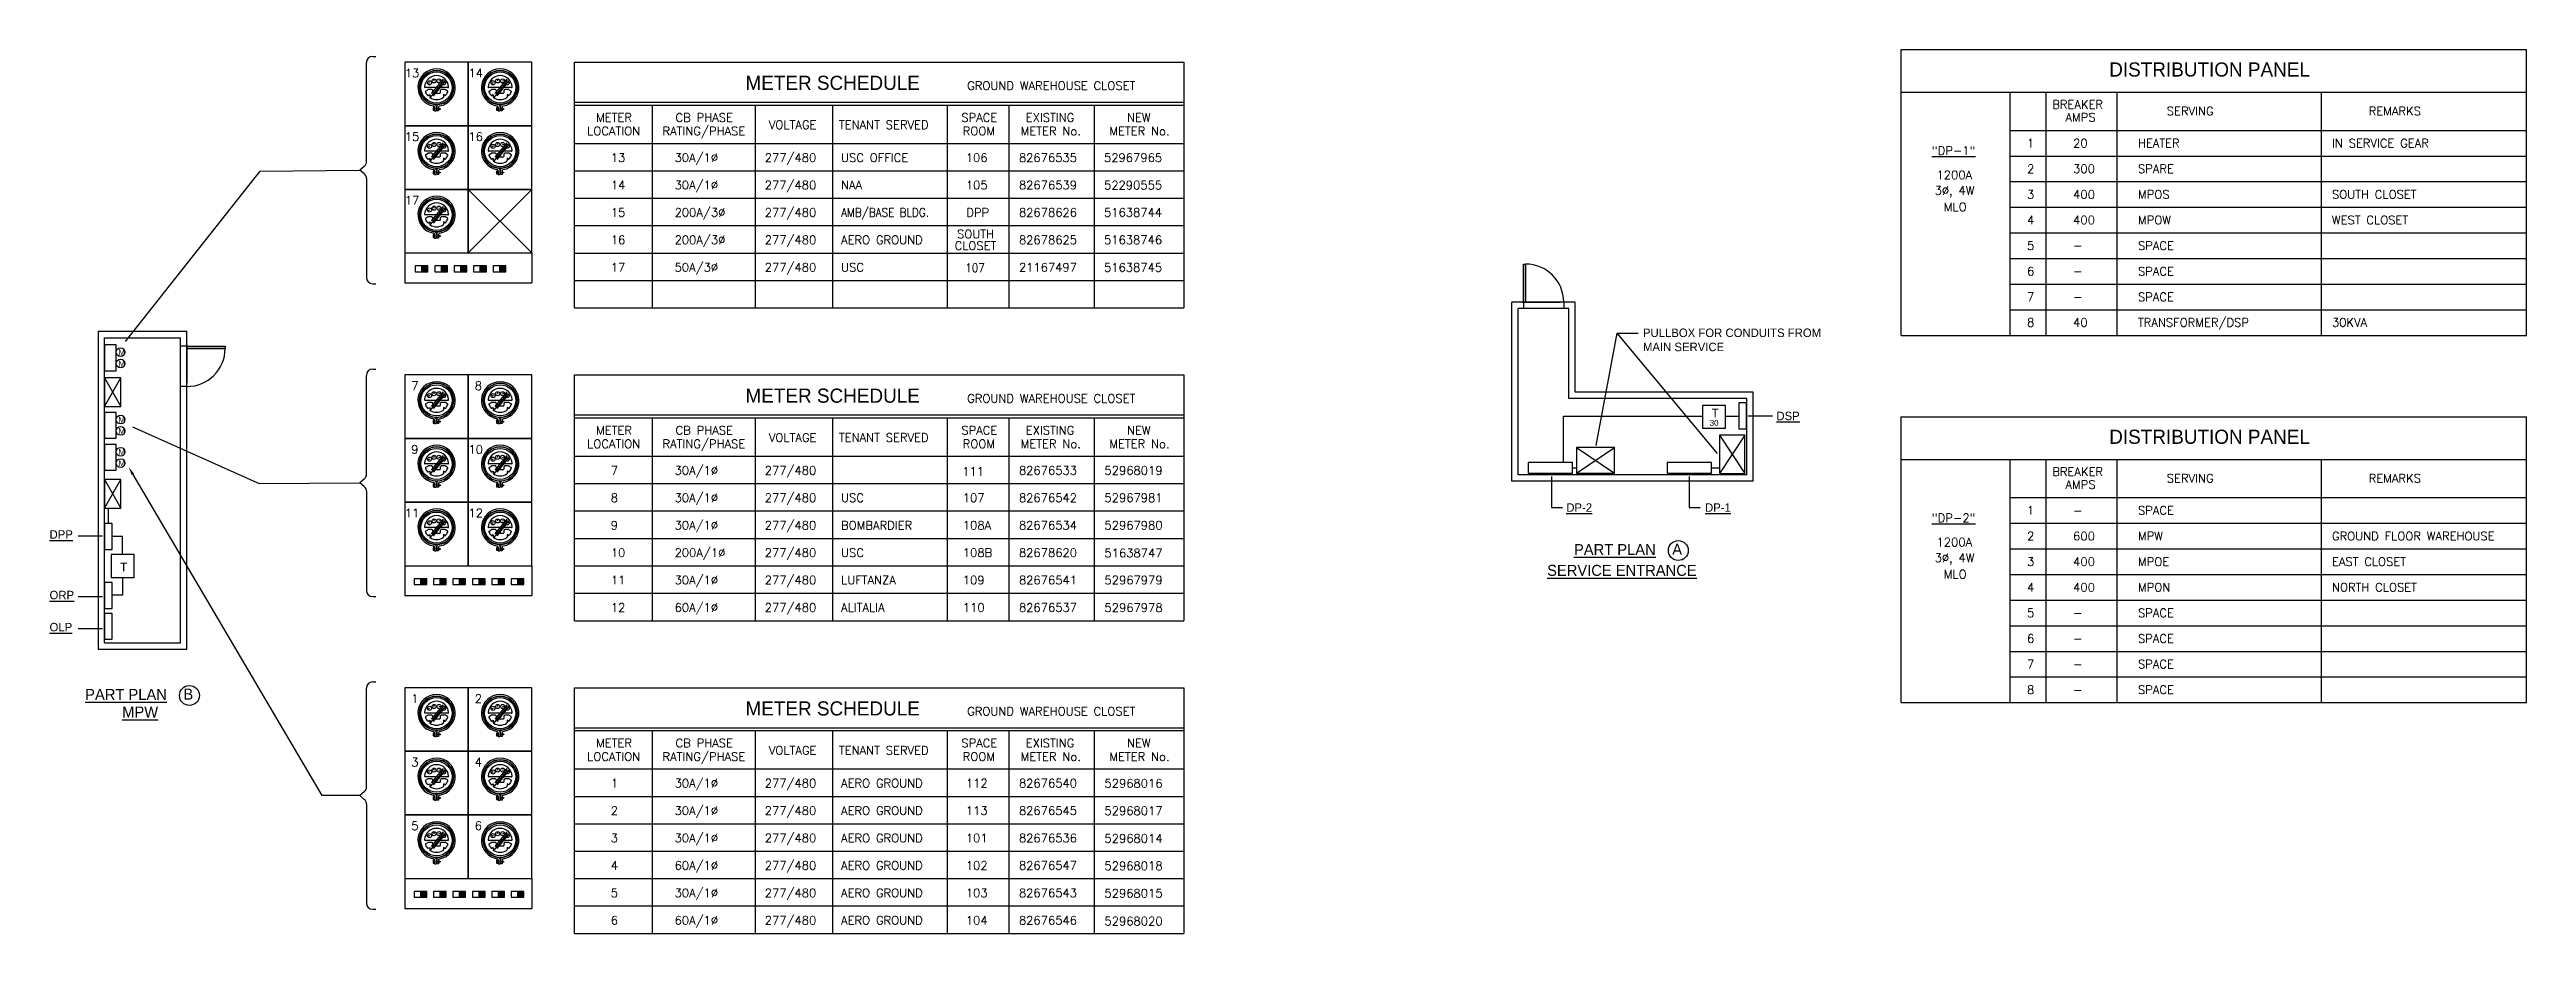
# Model space of a CAD drawing. Header units: inches. Extents: x 6906 to 14988, y -851 to 13048.
# Drawn here: x 7804 to 12482, y 8348 to 10016 of the extents above; entities that cross this region are included whole.
import ezdxf
from ezdxf.enums import TextEntityAlignment as Align

# ---------------------------------------------------------------- set-up
doc = ezdxf.new("R2010")
doc.units = ezdxf.units.IN
doc.header["$MEASUREMENT"] = 0
for name, color, linetype in [('E-EQUIP', 2, 'Continuous'), ('E-OUTLET', 6, 'Continuous'), ('E-TEXT', 7, 'Continuous')]:
    doc.layers.add(name, color=color, linetype=linetype)
doc.styles.add('ROMANS', font='ROMANS', dxfattribs={"height": 4})
doc.styles.add('SASBO', font='SASBO', dxfattribs={"height": 3})
doc.dimstyles.get("Standard").update_dxf_attribs({"dimtxt": 0.18, "dimasz": 0.18, "dimexe": 0.18, "dimexo": 0.0625, "dimgap": 0.09, "dimtad": 0, "dimtih": 1, "dimtoh": 1, "dimdec": 4, "dimzin": 0, "dimdsep": 46, "dimtxsty": 'Standard', "dimcen": 0.09, "dimadec": 0, "dimazin": 0, "dimtfac": 1, "dimtdec": 4, "dimtofl": 0, "dimtmove": 0, "dimatfit": 3, "dimfxl": 0, "dimtolj": 1, "dimtzin": 0, "dimarcsym": 0})

msp = doc.modelspace()

# ---------------------------------------------------------------- texts
at = {"style": 'ROMANS'}
for s, p in [('%%U"DP-1"', (11358.9, 9817.3)), ('1', (11538.6, 9831.3)), ('20', (11625.7, 9831.3)), ('HEATER', (11748.1, 9831.3)), ('IN SERVICE GEAR', (12114.5, 9831.3)), ('1200A', (11367.8, 9771.4)), ('2', (11538.6, 9783)), ('300', (11625.7, 9783)), ('SPARE', (11748.1, 9783)), ('3%%C, 4W', (11364.1, 9741.9)), ('3', (11538.6, 9734.6)), ('400', (11625.7, 9734.6)), ('MPOS', (11748.1, 9734.6)), ('SOUTH CLOSET', (12114.5, 9734.6)), ('MLO', (11381.4, 9711)), ('4', (11538.6, 9686.3)), ('400', (11625.7, 9686.3)), ('MPOW', (11748.1, 9686.3)), ('WEST CLOSET', (12114.5, 9686.3)), ('5', (11538.6, 9637.9)), ('-', (11625.7, 9637.9)), ('SPACE', (11748.1, 9637.9)), ('6', (11538.6, 9589.6)), ('-', (11625.7, 9589.6)), ('SPACE', (11748.1, 9589.6)), ('7', (11538.6, 9541.2)), ('-', (11625.7, 9541.2)), ('SPACE', (11748.1, 9541.2)), ('8', (11538.6, 9492.9)), ('40', (11625.7, 9492.9)), ('TRANSFORMER/DSP', (11748.1, 9492.9)), ('30KVA', (12114.5, 9492.9)), ('%%U"DP-2"', (11358.9, 9124.1)), ('1', (11538.6, 9138.1)), ('-', (11625.7, 9138.1)), ('SPACE', (11748.1, 9138.1)), ('1200A', (11367.8, 9078.2)), ('2', (11538.6, 9089.7)), ('600', (11625.7, 9089.7)), ('MPW', (11748.1, 9089.7)), ('GROUND FLOOR WAREHOUSE', (12114.5, 9089.7)), ('3%%C, 4W', (11364.1, 9048.6)), ('MLO', (11381.4, 9017.7)), ('3', (11538.6, 9041.4)), ('400', (11625.7, 9041.4)), ('MPOE', (11748.1, 9041.4)), ('EAST CLOSET', (12114.5, 9041.4)), ('4', (11538.6, 8993)), ('400', (11625.7, 8993)), ('MPON', (11748.1, 8993)), ('NORTH CLOSET', (12114.5, 8993)), ('5', (11538.6, 8944.7)), ('-', (11625.7, 8944.7)), ('SPACE', (11748.1, 8944.7)), ('6', (11538.6, 8896.3)), ('-', (11625.7, 8896.3)), ('SPACE', (11748.1, 8896.3)), ('7', (11538.6, 8848)), ('-', (11625.7, 8848)), ('SPACE', (11748.1, 8848)), ('8', (11538.6, 8799.6)), ('-', (11625.7, 8799.6)), ('SPACE', (11748.1, 8799.6))]:
    msp.add_text(s, height=16, dxfattribs=at).set_placement(p)
at = {"layer": 'E-TEXT', "style": 'ROMANS'}
for s, p in [('13', (8475.1, 9963.7)), ('14', (8595.2, 9963.7)), ('GROUND WAREHOUSE CLOSET', (9537.2, 9939.9)), ('BREAKER', (11586.3, 9904.3)), ('TENANT SERVED', (9294.9, 9866.1)), ('AMPS', (11611.2, 9880.2)), ('SERVING', (11802.5, 9892)), ('REMARKS', (12183.9, 9892)), ('15', (8475.1, 9843.7)), ('16', (8595.2, 9843.7)), ('30A/1%%C', (8984.6, 9804)), ('277/480', (9154.9, 9804)), ('13', (8864.2, 9804)), ('USC OFFICE', (9299, 9804)), ('106', (9534.7, 9804)), ('82676535', (9634.9, 9804)), ('52967965', (9795.6, 9804)), ('17', (8475.1, 9723.6)), ('14', (8864.2, 9752.3)), ('30A/1%%C', (8984.6, 9752.3)), ('277/480', (9154.9, 9752.3)), ('NAA', (9299, 9752.3)), ('105', (9534.7, 9752.3)), ('82676539', (9634.9, 9752.3)), ('52290555', (9795.6, 9752.1)), ('15', (8864.2, 9700.5)), ('200A/3%%C', (8984.6, 9700.5)), ('277/480', (9154.9, 9700.5)), ('DPP', (9535.5, 9700.5)), ('82678626', (9634.9, 9700.5)), ('51638744', (9795.6, 9700.6)), ('16', (8864.2, 9648.8)), ('200A/3%%C', (8984.6, 9648.8)), ('277/480', (9154.9, 9648.8)), ('AERO GROUND', (9299, 9648.8)), ('CLOSET', (9513.4, 9637.7)), ('SOUTH', (9518, 9659.8)), ('82678625', (9634.9, 9648.8)), ('51638746', (9795.6, 9648.8)), ('17', (8864.2, 9597)), ('50A/3%%C', (8984.6, 9597)), ('277/480', (9154.9, 9597)), ('USC', (9299, 9597)), ('21167497', (9634.9, 9597)), ('51638745', (9795.6, 9596.7)), ('7', (8487.2, 9373.3)), ('8', (8607.3, 9373.3)), ('GROUND WAREHOUSE CLOSET', (9537.2, 9349.4)), ('9', (8487.2, 9253.3)), ('10', (8595.2, 9253.3)), ('TENANT SERVED', (9294.9, 9275.7)), ('7', (8864.2, 9213.6)), ('30A/1%%C', (8984.6, 9213.6)), ('277/480', (9154.9, 9213.6)), ('111', (9527.8, 9211.7)), ('82676533', (9634.9, 9213.6)), ('52968019', (9796.4, 9213.6)), ('BREAKER', (11586.3, 9211.1)), ('8', (8864.2, 9161.9)), ('30A/1%%C', (8984.6, 9161.9)), ('277/480', (9154.9, 9161.9)), ('USC', (9299, 9161.9)), ('107', (9528.8, 9161.9)), ('82676542', (9634.9, 9161.9)), ('52967981', (9796.4, 9161.9)), ('AMPS', (11611.2, 9186.9)), ('SERVING', (11802.5, 9198.8)), ('REMARKS', (12183.9, 9198.8)), ('11', (8475.1, 9133.2)), ('12', (8595.2, 9133.2)), ('9', (8864.2, 9110.1)), ('30A/1%%C', (8984.6, 9110.1)), ('277/480', (9154.9, 9110.1)), ('BOMBARDIER', (9299, 9110.1)), ('108A', (9528.8, 9110.1)), ('82676534', (9634.9, 9110.1)), ('52967980', (9796.4, 9110.1)), ('200A/1%%C', (8984.6, 9058.3)), ('277/480', (9154.9, 9058.3)), ('10', (8864.2, 9058.3)), ('USC', (9299, 9058.3)), ('108B', (9528.8, 9058.3)), ('82678620', (9634.9, 9058.3)), ('51638747', (9796.4, 9057.7)), ('11', (8864.2, 9006.6)), ('30A/1%%C', (8984.6, 9006.6)), ('277/480', (9154.9, 9006.6)), ('LUFTANZA', (9299, 9006.6)), ('109', (9528.8, 9006.6)), ('82676541', (9634.9, 9006.6)), ('52967979', (9796.4, 9006.6)), ('12', (8864.2, 8954.8)), ('60A/1%%C', (8984.6, 8954.8)), ('277/480', (9154.9, 8954.8)), ('ALITALIA', (9299, 8954.8)), ('110', (9528.8, 8954.8)), ('82676537', (9634.9, 8954.8)), ('52967978', (9796.4, 8954.5)), ('1', (8487.2, 8782.9)), ('2', (8607.3, 8782.9)), ('GROUND WAREHOUSE CLOSET', (9537.2, 8759)), ('TENANT SERVED', (9294.9, 8685.2)), ('3', (8487.2, 8662.8)), ('4', (8607.3, 8662.8)), ('1', (8864.2, 8623.2)), ('30A/1%%C', (8984.6, 8623.2)), ('277/480', (9154.9, 8623.2)), ('AERO GROUND', (9299, 8623.2)), ('112', (9534.7, 8623.2)), ('82676540', (9634.9, 8623.2)), ('52968016', (9796.4, 8622.9)), ('2', (8864.2, 8571.4)), ('30A/1%%C', (8984.6, 8571.4)), ('277/480', (9154.9, 8571.4)), ('AERO GROUND', (9299, 8571.4)), ('113', (9534.7, 8571.4)), ('82676545', (9634.9, 8571.4)), ('52968017', (9796.4, 8571.1)), ('5', (8487.2, 8542.8)), ('6', (8607.3, 8542.8)), ('3', (8864.2, 8519.7)), ('30A/1%%C', (8984.6, 8519.7)), ('277/480', (9154.9, 8519.7)), ('AERO GROUND', (9299, 8519.7)), ('101', (9534.7, 8519.7)), ('82676536', (9634.9, 8519.7)), ('52968014', (9796.4, 8518.9)), ('4', (8864.2, 8467.9)), ('60A/1%%C', (8984.6, 8467.9)), ('277/480', (9154.9, 8467.9)), ('AERO GROUND', (9299, 8467.9)), ('102', (9534.7, 8467.9)), ('82676547', (9634.9, 8467.9)), ('52968018', (9796.4, 8467.2)), ('5', (8864.2, 8416.1)), ('30A/1%%C', (8984.6, 8416.1)), ('277/480', (9154.9, 8416.1)), ('AERO GROUND', (9299, 8416.1)), ('103', (9534.7, 8416.1)), ('82676543', (9634.9, 8416.1)), ('52968015', (9796.4, 8415.4)), ('6', (8864.2, 8364.4)), ('60A/1%%C', (8984.6, 8364.4)), ('277/480', (9154.9, 8364.4)), ('AERO GROUND', (9299, 8364.4)), ('104', (9534.7, 8364.4)), ('82676546', (9634.9, 8364.4)), ('52968020', (9796.4, 8362.8))]:
    msp.add_text(s, height=16, dxfattribs=at).set_placement(p)
at = {"layer": 'E-TEXT', "color": 6, "style": 'SASBO'}
for s, height, p in [('METER SCHEDULE', 26.703, (9118.5, 9939.9)), ('DISTRIBUTION PANEL', 26.703, (11693.9, 9965.1)), ('METER SCHEDULE', 26.703, (9118.5, 9349.4)), ('%%UDSP', 16.02, (11065.4, 9316.4)), ('DISTRIBUTION PANEL', 26.703, (11693.9, 9271.8)), ('%%UDP-2', 16.02, (10668.6, 9143.5)), ('%%UDP-1', 16.02, (10930.6, 9143.5)), ('%%UDPP', 16.02, (7804.2, 9092.7)), ('%%UPART PLAN', 20.769, (10683.1, 9061.9)), ('A', 20.8, (10868.7, 9062.4)), ('%%USERVICE ENTRANCE', 20.769, (10632.4, 9022.6)), ('%%UORP', 16.02, (7804.2, 8978.3)), ('%%UOLP', 16.02, (7804.2, 8917.8)), ('%%UPART PLAN', 20.769, (7871.5, 8788.3)), ('B', 20.8, (8057, 8788.9)), ('%%UMPW', 20.77, (7941.4, 8755.2)), ('METER SCHEDULE', 26.703, (9118.5, 8759))]:
    msp.add_text(s, height=height, dxfattribs=at).set_placement(p)
at = {"layer": 'E-TEXT', "style": 'ROMANS'}
for s, p in [('LOCATION', (8869.6, 9854.3)), ('METER', (8870.3, 9879.8)), ('RATING/PHASE', (9039.9, 9854.3)), ('CB PHASE', (9040.6, 9879.8)), ('VOLTAGE', (9207.6, 9866.1)), ('SPACE', (9560.1, 9879.8)), ('ROOM', (9559.4, 9854.3)), ('METER No.', (9694.9, 9854.3)), ('EXISTING', (9693.7, 9879.8)), ('METER No.', (9862.5, 9854.3)), ('NEW', (9861.3, 9879.8)), ('LOCATION', (8869.6, 9263.8)), ('METER', (8870.3, 9289.4)), ('RATING/PHASE', (9039.9, 9263.8)), ('CB PHASE', (9040.6, 9289.4)), ('VOLTAGE', (9207.6, 9275.6)), ('SPACE', (9560.1, 9289.4)), ('ROOM', (9559.4, 9263.8)), ('METER No.', (9694.9, 9263.8)), ('EXISTING', (9693.7, 9289.4)), ('METER No.', (9862.5, 9263.8)), ('NEW', (9861.3, 9289.4)), ('METER', (8870.3, 8698.9)), ('CB PHASE', (9040.6, 8698.9)), ('VOLTAGE', (9207.6, 8685.2)), ('SPACE', (9560.1, 8698.9)), ('EXISTING', (9693.7, 8698.9)), ('NEW', (9861.3, 8698.9)), ('LOCATION', (8869.6, 8673.4)), ('RATING/PHASE', (9039.9, 8673.4)), ('ROOM', (9559.4, 8673.4)), ('METER No.', (9694.9, 8673.4)), ('METER No.', (9862.5, 8673.4))]:
    msp.add_text(s, height=16, dxfattribs=at).set_placement(p, align=Align.CENTER)
at = {"layer": 'E-TEXT', "style": 'ROMANS', "width": 0.9}
for s, p in [('AMB/BASE BLDG. ', (9299, 9700.5)), ('107', (9533.5, 9596.1))]:
    msp.add_text(s, height=16, dxfattribs=at).set_placement(p)
at = {"layer": 'E-TEXT'}
for s, height, p in [('M', 11.2, (7934.3, 9439.1)), ('M', 11.2, (7934.3, 9417.7)), ('M', 11.2, (7934.3, 9311.7)), ('30', 11.2, (10939.4, 9305.8)), ('T', 16, (10943.1, 9321.9)), ('M', 11.2, (7934.3, 9290.3)), ('M', 11.2, (7934.3, 9251.1)), ('M', 11.2, (7934.3, 9229.7)), ('T', 16, (7937.7, 9031.2))]:
    msp.add_text(s, height=height, dxfattribs=at).set_placement(p)
at = {"layer": 'E-TEXT', "insert": (8390.4, 9788.7), "char_height": 0.18, "attachment_point": 1}
msp.add_mtext('\\A1;DDEDIT', dxfattribs=at)
at = {"layer": 'E-TEXT', "insert": (10813.4, 9489.4), "char_height": 16, "width": 351.536, "attachment_point": 1}
msp.add_mtext('PULLBOX FOR CONDUITS FROM MAIN SERVICE', dxfattribs=at)

# ---------------------------------------------------------------- blocks, each defined once
blk = doc.blocks.new('C')
at = {"layer": 'E-OUTLET'}
for p, q in [((5.3, 6.8), (5.3, 86.7)), ((10.3, 91.7), (12.9, 91.7)), ((3.5, 3), (0, 0)), ((3.5, -3), (0, 0)), ((5.3, -6.8), (5.3, -86.7)), ((10.3, -91.7), (12.9, -91.7))]:
    blk.add_line(p, q, dxfattribs=at)
for centre, start, end in [((10.3, 86.7), 90, 180), ((0.3, 6.8), 310.3515, 0), ((0.3, -6.8), 0, 49.6485), ((10.3, -86.7), 180, 270)]:
    blk.add_arc(centre, 5, start, end, dxfattribs=at)

# ---------------------------------------------------------------- hatches: boundary and pattern name
at = {"layer": 'E-TEXT'}
for points in [[(8506.9, 9596.7), (8518.9, 9596.7), (8518.9, 9607.6), (8506.9, 9607.6)], [(8543.7, 9596.7), (8555.7, 9596.7), (8555.7, 9607.6), (8543.7, 9607.6)], [(8580.4, 9596.7), (8592.4, 9596.7), (8592.4, 9607.6), (8580.4, 9607.6)], [(8617.1, 9596.7), (8629.1, 9596.7), (8629.1, 9607.6), (8617.1, 9607.6)], [(8653.8, 9596.7), (8665.8, 9596.7), (8665.8, 9607.6), (8653.8, 9607.6)], [(8504.6, 9006.3), (8516.6, 9006.3), (8516.6, 9017.2), (8504.6, 9017.2)], [(8541.3, 9006.3), (8553.3, 9006.3), (8553.3, 9017.2), (8541.3, 9017.2)], [(8578.1, 9006.3), (8590, 9006.3), (8590, 9017.2), (8578.1, 9017.2)], [(8614.8, 9006.3), (8626.8, 9006.3), (8626.8, 9017.2), (8614.8, 9017.2)], [(8651.5, 9006.3), (8663.5, 9006.3), (8663.5, 9017.2), (8651.5, 9017.2)], [(8688.2, 9006.3), (8700.2, 9006.3), (8700.2, 9017.2), (8688.2, 9017.2)], [(8504.6, 8415.9), (8516.6, 8415.9), (8516.6, 8426.8), (8504.6, 8426.8)], [(8541.3, 8415.9), (8553.3, 8415.9), (8553.3, 8426.8), (8541.3, 8426.8)], [(8578.1, 8415.9), (8590, 8415.9), (8590, 8426.8), (8578.1, 8426.8)], [(8614.8, 8415.9), (8626.8, 8415.9), (8626.8, 8426.8), (8614.8, 8426.8)], [(8651.5, 8415.9), (8663.5, 8415.9), (8663.5, 8426.8), (8651.5, 8426.8)], [(8688.2, 8415.9), (8700.2, 8415.9), (8700.2, 8426.8), (8688.2, 8426.8)]]:
    msp.add_hatch(color=256, dxfattribs=at).paths.add_polyline_path(points)

# ---------------------------------------------------------------- linework, layer by layer
for p, q in [((12481.9, 9476.6), (12481.9, 10016.1)), ((11708.6, 9476.6), (11708.6, 9935.5)), ((11507.1, 9815.1), (12481.9, 9815.1)), ((11507.1, 9766.7), (12481.9, 9766.7)), ((11507.1, 9718.4), (12481.9, 9718.4)), ((11507.1, 9670), (12481.9, 9670)), ((11507.1, 9621.7), (12481.9, 9621.7)), ((11507.1, 9573.3), (12481.9, 9573.3)), ((11507.1, 9525), (12481.9, 9525)), ((11300.8, 9476.6), (12481.9, 9476.6)), ((11507.1, 8783.3), (11507.1, 9242.2)), ((11575, 8783.3), (11575, 9242.2)), ((11708.6, 8783.3), (11708.6, 9242.2)), ((11507.1, 9170.2), (12481.9, 9170.2)), ((11507.1, 9121.8), (12481.9, 9121.8)), ((11507.1, 9073.5), (12481.9, 9073.5)), ((11507.1, 9025.1), (12481.9, 9025.1)), ((11507.1, 8976.8), (12481.9, 8976.8)), ((11507.1, 8928.4), (12481.9, 8928.4)), ((11507.1, 8880.1), (12481.9, 8880.1)), ((11507.1, 8831.7), (12481.9, 8831.7)), ((11300.8, 8783.3), (12481.9, 8783.3))]:
    msp.add_line(p, q)
at = {"layer": 'E-EQUIP', "color": 4}
for p, q in [((8556.4, 9944.3), (8513.8, 9944.3)), ((8514.5, 9937.7), (8518.4, 9940.2)), ((8526.3, 9940.5), (8519.1, 9940.5)), ((8519.5, 9929.4), (8522.1, 9931)), ((8522.1, 9931), (8522.1, 9926.4)), ((8527.6, 9939.2), (8527.6, 9935.1)), ((8528.9, 9933.8), (8541.3, 9933.8)), ((8542.6, 9935.1), (8542.6, 9939.2)), ((8551.1, 9940.5), (8543.9, 9940.5)), ((8550.7, 9929.4), (8548.1, 9931)), ((8548.1, 9931), (8548.1, 9926.4)), ((8555.7, 9937.7), (8551.8, 9940.2)), ((8676.5, 9944.3), (8633.9, 9944.3)), ((8634.5, 9937.7), (8638.5, 9940.2)), ((8646.3, 9940.5), (8639.2, 9940.5)), ((8639.6, 9929.4), (8642.1, 9931)), ((8642.1, 9931), (8642.1, 9926.4)), ((8647.6, 9939.2), (8647.6, 9935.1)), ((8648.9, 9933.8), (8661.4, 9933.8)), ((8662.7, 9935.1), (8662.7, 9939.2)), ((8671.1, 9940.5), (8664, 9940.5)), ((8670.8, 9929.4), (8668.2, 9931)), ((8668.2, 9931), (8668.2, 9926.4)), ((8675.8, 9937.7), (8671.8, 9940.2)), ((8528.6, 9905.5), (8531.2, 9905.5)), ((8528.6, 9902.7), (8531.2, 9902.7)), ((8531.4, 9907.1), (8531.4, 9900.3)), ((8531.4, 9900.3), (8534.4, 9900.3)), ((8534.4, 9909.7), (8534.4, 9900.3)), ((8535, 9903.2), (8535, 9904.9)), ((8535.6, 9903.2), (8535.6, 9904.9)), ((8535.8, 9909.7), (8535.8, 9900.3)), ((8538.7, 9900.3), (8535.8, 9900.3)), ((8538.7, 9907.1), (8538.7, 9900.3)), ((8539, 9903.2), (8539, 9904.9)), ((8539.7, 9903.2), (8539.7, 9904.9)), ((8540.3, 9903.2), (8540.3, 9904.9)), ((8541, 9903.2), (8541, 9904.9)), ((8648.6, 9905.5), (8651.3, 9905.5)), ((8648.6, 9902.7), (8651.3, 9902.7)), ((8651.5, 9907.1), (8651.5, 9900.3)), ((8651.5, 9900.3), (8654.5, 9900.3)), ((8654.5, 9909.7), (8654.5, 9900.3)), ((8655, 9903.2), (8655, 9904.9)), ((8655.7, 9903.2), (8655.7, 9904.9)), ((8655.8, 9909.7), (8655.8, 9900.3)), ((8658.8, 9900.3), (8655.9, 9900.3)), ((8658.8, 9907.1), (8658.8, 9900.3)), ((8659.1, 9903.2), (8659.1, 9904.9)), ((8659.7, 9903.2), (8659.7, 9904.9)), ((8660.4, 9903.2), (8660.4, 9904.9)), ((8661.1, 9903.2), (8661.1, 9904.9)), ((8556.4, 9824.2), (8513.8, 9824.2)), ((8676.5, 9824.2), (8633.9, 9824.2)), ((8514.5, 9817.6), (8518.4, 9820.2)), ((8526.3, 9820.4), (8519.1, 9820.4)), ((8519.5, 9809.3), (8522.1, 9810.9)), ((8522.1, 9810.9), (8522.1, 9806.4)), ((8527.6, 9819.1), (8527.6, 9815)), ((8528.6, 9785.4), (8531.2, 9785.4)), ((8528.6, 9782.6), (8531.2, 9782.6)), ((8528.9, 9813.7), (8541.3, 9813.7)), ((8531.4, 9787), (8531.4, 9780.2)), ((8531.4, 9780.2), (8534.4, 9780.2)), ((8534.4, 9789.6), (8534.4, 9780.2)), ((8535, 9783.1), (8535, 9784.9)), ((8535.6, 9783.1), (8535.6, 9784.9)), ((8535.8, 9789.6), (8535.8, 9780.2)), ((8538.7, 9780.2), (8535.8, 9780.2)), ((8538.7, 9787), (8538.7, 9780.2)), ((8539, 9783.1), (8539, 9784.9)), ((8539.7, 9783.1), (8539.7, 9784.9)), ((8540.3, 9783.1), (8540.3, 9784.9)), ((8541, 9783.1), (8541, 9784.9)), ((8542.6, 9815), (8542.6, 9819.1)), ((8551.1, 9820.4), (8543.9, 9820.4)), ((8550.7, 9809.3), (8548.1, 9810.9)), ((8548.1, 9810.9), (8548.1, 9806.4)), ((8555.7, 9817.6), (8551.8, 9820.2)), ((8634.5, 9817.6), (8638.5, 9820.2)), ((8646.3, 9820.4), (8639.2, 9820.4)), ((8639.6, 9809.3), (8642.1, 9810.9)), ((8642.1, 9810.9), (8642.1, 9806.4)), ((8647.6, 9819.1), (8647.6, 9815)), ((8648.6, 9785.4), (8651.3, 9785.4)), ((8648.6, 9782.6), (8651.3, 9782.6)), ((8648.9, 9813.7), (8661.4, 9813.7)), ((8651.5, 9787), (8651.5, 9780.2)), ((8651.5, 9780.2), (8654.5, 9780.2)), ((8654.5, 9789.6), (8654.5, 9780.2)), ((8655, 9783.1), (8655, 9784.9)), ((8655.7, 9783.1), (8655.7, 9784.9)), ((8655.8, 9789.6), (8655.8, 9780.2)), ((8658.8, 9780.2), (8655.9, 9780.2)), ((8658.8, 9787), (8658.8, 9780.2)), ((8659.1, 9783.1), (8659.1, 9784.9)), ((8659.7, 9783.1), (8659.7, 9784.9)), ((8660.4, 9783.1), (8660.4, 9784.9)), ((8661.1, 9783.1), (8661.1, 9784.9)), ((8662.7, 9815), (8662.7, 9819.1)), ((8671.1, 9820.4), (8664, 9820.4)), ((8670.8, 9809.3), (8668.2, 9810.9)), ((8668.2, 9810.9), (8668.2, 9806.4)), ((8675.8, 9817.6), (8671.8, 9820.2)), ((8556.4, 9704.1), (8513.8, 9704.1)), ((8514.5, 9697.5), (8518.4, 9700.1)), ((8526.3, 9700.3), (8519.1, 9700.3)), ((8519.5, 9689.2), (8522.1, 9690.8)), ((8522.1, 9690.8), (8522.1, 9686.3)), ((8527.6, 9699), (8527.6, 9695)), ((8528.9, 9693.7), (8541.3, 9693.7)), ((8542.6, 9695), (8542.6, 9699)), ((8551.1, 9700.3), (8543.9, 9700.3)), ((8550.7, 9689.2), (8548.1, 9690.8)), ((8548.1, 9690.8), (8548.1, 9686.3)), ((8555.7, 9697.5), (8551.8, 9700.1)), ((8528.6, 9665.3), (8531.2, 9665.3)), ((8528.6, 9662.6), (8531.2, 9662.6)), ((8531.4, 9666.9), (8531.4, 9660.2)), ((8531.4, 9660.2), (8534.4, 9660.2)), ((8534.4, 9669.6), (8534.4, 9660.2)), ((8535, 9663.1), (8535, 9664.8)), ((8535.6, 9663.1), (8535.6, 9664.8)), ((8535.8, 9669.6), (8535.8, 9660.2)), ((8538.7, 9660.2), (8535.8, 9660.2)), ((8538.7, 9666.9), (8538.7, 9660.2)), ((8539, 9663.1), (8539, 9664.8)), ((8539.7, 9663.1), (8539.7, 9664.8)), ((8540.3, 9663.1), (8540.3, 9664.8)), ((8541, 9663.1), (8541, 9664.8)), ((8556.4, 9353.9), (8513.8, 9353.9)), ((8514.5, 9347.2), (8518.4, 9349.8)), ((8526.3, 9350), (8519.1, 9350)), ((8519.5, 9339), (8522.1, 9340.5)), ((8522.1, 9340.5), (8522.1, 9336)), ((8527.6, 9348.7), (8527.6, 9344.7)), ((8528.6, 9315), (8531.2, 9315)), ((8528.6, 9312.3), (8531.2, 9312.3)), ((8528.9, 9343.4), (8541.3, 9343.4)), ((8531.4, 9316.7), (8531.4, 9309.9)), ((8531.4, 9309.9), (8534.4, 9309.9)), ((8534.4, 9319.3), (8534.4, 9309.9)), ((8535, 9312.8), (8535, 9314.5)), ((8535.6, 9312.8), (8535.6, 9314.5)), ((8535.8, 9319.3), (8535.8, 9309.9)), ((8538.7, 9309.9), (8535.8, 9309.9)), ((8538.7, 9316.7), (8538.7, 9309.9)), ((8539, 9312.8), (8539, 9314.5)), ((8539.7, 9312.8), (8539.7, 9314.5)), ((8540.3, 9312.8), (8540.3, 9314.5)), ((8541, 9312.8), (8541, 9314.5)), ((8542.6, 9344.7), (8542.6, 9348.7)), ((8551.1, 9350), (8543.9, 9350)), ((8550.7, 9339), (8548.1, 9340.5)), ((8548.1, 9340.5), (8548.1, 9336)), ((8555.7, 9347.2), (8551.8, 9349.8)), ((8676.5, 9353.9), (8633.9, 9353.9)), ((8634.5, 9347.2), (8638.5, 9349.8)), ((8646.3, 9350), (8639.2, 9350)), ((8639.6, 9339), (8642.1, 9340.5)), ((8642.1, 9340.5), (8642.1, 9336)), ((8647.6, 9348.7), (8647.6, 9344.7)), ((8648.6, 9315), (8651.3, 9315)), ((8648.6, 9312.3), (8651.3, 9312.3)), ((8648.9, 9343.4), (8661.4, 9343.4)), ((8651.5, 9316.7), (8651.5, 9309.9)), ((8651.5, 9309.9), (8654.5, 9309.9)), ((8654.5, 9319.3), (8654.5, 9309.9)), ((8655, 9312.8), (8655, 9314.5)), ((8655.7, 9312.8), (8655.7, 9314.5)), ((8655.8, 9319.3), (8655.8, 9309.9)), ((8658.8, 9309.9), (8655.9, 9309.9)), ((8658.8, 9316.7), (8658.8, 9309.9)), ((8659.1, 9312.8), (8659.1, 9314.5)), ((8659.7, 9312.8), (8659.7, 9314.5)), ((8660.4, 9312.8), (8660.4, 9314.5)), ((8661.1, 9312.8), (8661.1, 9314.5)), ((8662.7, 9344.7), (8662.7, 9348.7)), ((8671.1, 9350), (8664, 9350)), ((8670.8, 9339), (8668.2, 9340.5)), ((8668.2, 9340.5), (8668.2, 9336)), ((8675.8, 9347.2), (8671.8, 9349.8)), ((8556.4, 9233.8), (8513.8, 9233.8)), ((8514.5, 9227.2), (8518.4, 9229.8)), ((8526.3, 9230), (8519.1, 9230)), ((8519.5, 9218.9), (8522.1, 9220.5)), ((8522.1, 9220.5), (8522.1, 9216)), ((8527.6, 9228.7), (8527.6, 9224.6)), ((8528.9, 9223.3), (8541.3, 9223.3)), ((8542.6, 9224.6), (8542.6, 9228.7)), ((8551.1, 9230), (8543.9, 9230)), ((8550.7, 9218.9), (8548.1, 9220.5)), ((8548.1, 9220.5), (8548.1, 9216)), ((8555.7, 9227.2), (8551.8, 9229.8)), ((8676.5, 9233.8), (8633.9, 9233.8)), ((8634.5, 9227.2), (8638.5, 9229.8)), ((8646.3, 9230), (8639.2, 9230)), ((8639.6, 9218.9), (8642.1, 9220.5)), ((8642.1, 9220.5), (8642.1, 9216)), ((8647.6, 9228.7), (8647.6, 9224.6)), ((8648.9, 9223.3), (8661.4, 9223.3)), ((8662.7, 9224.6), (8662.7, 9228.7)), ((8671.1, 9230), (8664, 9230)), ((8670.8, 9218.9), (8668.2, 9220.5)), ((8668.2, 9220.5), (8668.2, 9216)), ((8675.8, 9227.2), (8671.8, 9229.8)), ((8528.6, 9195), (8531.2, 9195)), ((8528.6, 9192.2), (8531.2, 9192.2)), ((8531.4, 9196.6), (8531.4, 9189.8)), ((8531.4, 9189.8), (8534.4, 9189.8)), ((8534.4, 9199.2), (8534.4, 9189.8)), ((8535, 9192.7), (8535, 9194.5)), ((8535.6, 9192.7), (8535.6, 9194.5)), ((8535.8, 9199.2), (8535.8, 9189.8)), ((8538.7, 9189.8), (8535.8, 9189.8)), ((8538.7, 9196.6), (8538.7, 9189.8)), ((8539, 9192.7), (8539, 9194.5)), ((8539.7, 9192.7), (8539.7, 9194.5)), ((8540.3, 9192.7), (8540.3, 9194.5)), ((8541, 9192.7), (8541, 9194.5)), ((8648.6, 9195), (8651.3, 9195)), ((8648.6, 9192.2), (8651.3, 9192.2)), ((8651.5, 9196.6), (8651.5, 9189.8)), ((8651.5, 9189.8), (8654.5, 9189.8)), ((8654.5, 9199.2), (8654.5, 9189.8)), ((8655, 9192.7), (8655, 9194.5)), ((8655.7, 9192.7), (8655.7, 9194.5)), ((8655.8, 9199.2), (8655.8, 9189.8)), ((8658.8, 9189.8), (8655.9, 9189.8)), ((8658.8, 9196.6), (8658.8, 9189.8)), ((8659.1, 9192.7), (8659.1, 9194.5)), ((8659.7, 9192.7), (8659.7, 9194.5)), ((8660.4, 9192.7), (8660.4, 9194.5)), ((8661.1, 9192.7), (8661.1, 9194.5)), ((8556.4, 9113.7), (8513.8, 9113.7)), ((8514.5, 9107.1), (8518.4, 9109.7)), ((8526.3, 9109.9), (8519.1, 9109.9)), ((8519.5, 9098.8), (8522.1, 9100.4)), ((8522.1, 9100.4), (8522.1, 9095.9)), ((8527.6, 9108.6), (8527.6, 9104.5)), ((8528.6, 9074.9), (8531.2, 9074.9)), ((8528.9, 9103.2), (8541.3, 9103.2)), ((8531.4, 9076.5), (8531.4, 9069.7)), ((8534.4, 9079.1), (8534.4, 9069.7)), ((8535.8, 9079.1), (8535.8, 9069.7)), ((8538.7, 9076.5), (8538.7, 9069.7)), ((8542.6, 9104.5), (8542.6, 9108.6)), ((8551.1, 9109.9), (8543.9, 9109.9)), ((8550.7, 9098.8), (8548.1, 9100.4)), ((8548.1, 9100.4), (8548.1, 9095.9)), ((8555.7, 9107.1), (8551.8, 9109.7)), ((8676.5, 9113.7), (8633.9, 9113.7)), ((8634.5, 9107.1), (8638.5, 9109.7)), ((8646.3, 9109.9), (8639.2, 9109.9)), ((8639.6, 9098.8), (8642.1, 9100.4)), ((8642.1, 9100.4), (8642.1, 9095.9)), ((8647.6, 9108.6), (8647.6, 9104.5)), ((8648.6, 9074.9), (8651.3, 9074.9)), ((8648.9, 9103.2), (8661.4, 9103.2)), ((8651.5, 9076.5), (8651.5, 9069.7)), ((8654.5, 9079.1), (8654.5, 9069.7)), ((8655.8, 9079.1), (8655.8, 9069.7)), ((8658.8, 9076.5), (8658.8, 9069.7)), ((8662.7, 9104.5), (8662.7, 9108.6)), ((8671.1, 9109.9), (8664, 9109.9)), ((8670.8, 9098.8), (8668.2, 9100.4)), ((8668.2, 9100.4), (8668.2, 9095.9)), ((8675.8, 9107.1), (8671.8, 9109.7)), ((8528.6, 9072.1), (8531.2, 9072.1)), ((8531.4, 9069.7), (8534.4, 9069.7)), ((8535, 9072.6), (8535, 9074.4)), ((8535.6, 9072.6), (8535.6, 9074.4)), ((8538.7, 9069.7), (8535.8, 9069.7)), ((8539, 9072.6), (8539, 9074.4)), ((8539.7, 9072.6), (8539.7, 9074.4)), ((8540.3, 9072.6), (8540.3, 9074.4)), ((8541, 9072.6), (8541, 9074.4)), ((8648.6, 9072.1), (8651.3, 9072.1)), ((8651.5, 9069.7), (8654.5, 9069.7)), ((8655, 9072.6), (8655, 9074.4)), ((8655.7, 9072.6), (8655.7, 9074.4)), ((8658.8, 9069.7), (8655.9, 9069.7)), ((8659.1, 9072.6), (8659.1, 9074.4)), ((8659.7, 9072.6), (8659.7, 9074.4)), ((8660.4, 9072.6), (8660.4, 9074.4)), ((8661.1, 9072.6), (8661.1, 9074.4)), ((8556.4, 8763.4), (8513.8, 8763.4)), ((8514.5, 8756.8), (8518.4, 8759.4)), ((8526.3, 8759.6), (8519.1, 8759.6)), ((8519.5, 8748.5), (8522.1, 8750.1)), ((8522.1, 8750.1), (8522.1, 8745.6)), ((8527.6, 8758.3), (8527.6, 8754.2)), ((8528.9, 8753), (8541.3, 8753)), ((8542.6, 8754.2), (8542.6, 8758.3)), ((8551.1, 8759.6), (8543.9, 8759.6)), ((8550.7, 8748.5), (8548.1, 8750.1)), ((8548.1, 8750.1), (8548.1, 8745.6)), ((8555.7, 8756.8), (8551.8, 8759.4)), ((8676.5, 8763.4), (8633.9, 8763.4)), ((8634.5, 8756.8), (8638.5, 8759.4)), ((8646.3, 8759.6), (8639.2, 8759.6)), ((8639.6, 8748.5), (8642.1, 8750.1)), ((8642.1, 8750.1), (8642.1, 8745.6)), ((8647.6, 8758.3), (8647.6, 8754.2)), ((8648.9, 8753), (8661.4, 8753)), ((8662.7, 8754.2), (8662.7, 8758.3)), ((8671.1, 8759.6), (8664, 8759.6)), ((8670.8, 8748.5), (8668.2, 8750.1)), ((8668.2, 8750.1), (8668.2, 8745.6)), ((8675.8, 8756.8), (8671.8, 8759.4)), ((8528.6, 8724.6), (8531.2, 8724.6)), ((8528.6, 8721.9), (8531.2, 8721.9)), ((8531.4, 8726.2), (8531.4, 8719.5)), ((8531.4, 8719.5), (8534.4, 8719.5)), ((8534.4, 8728.9), (8534.4, 8719.5)), ((8535, 8722.4), (8535, 8724.1)), ((8535.6, 8722.4), (8535.6, 8724.1)), ((8535.8, 8728.9), (8535.8, 8719.5)), ((8538.7, 8719.5), (8535.8, 8719.5)), ((8538.7, 8726.2), (8538.7, 8719.5)), ((8539, 8722.4), (8539, 8724.1)), ((8539.7, 8722.4), (8539.7, 8724.1)), ((8540.3, 8722.4), (8540.3, 8724.1)), ((8541, 8722.4), (8541, 8724.1)), ((8648.6, 8724.6), (8651.3, 8724.6)), ((8648.6, 8721.9), (8651.3, 8721.9)), ((8651.5, 8726.2), (8651.5, 8719.5)), ((8651.5, 8719.5), (8654.5, 8719.5)), ((8654.5, 8728.9), (8654.5, 8719.5)), ((8655, 8722.4), (8655, 8724.1)), ((8655.7, 8722.4), (8655.7, 8724.1)), ((8655.8, 8728.9), (8655.8, 8719.5)), ((8658.8, 8719.5), (8655.9, 8719.5)), ((8658.8, 8726.2), (8658.8, 8719.5)), ((8659.1, 8722.4), (8659.1, 8724.1)), ((8659.7, 8722.4), (8659.7, 8724.1)), ((8660.4, 8722.4), (8660.4, 8724.1)), ((8661.1, 8722.4), (8661.1, 8724.1)), ((8556.4, 8643.4), (8513.8, 8643.4)), ((8514.5, 8636.7), (8518.4, 8639.3)), ((8526.3, 8639.5), (8519.1, 8639.5)), ((8519.5, 8628.5), (8522.1, 8630)), ((8522.1, 8630), (8522.1, 8625.5)), ((8527.6, 8638.2), (8527.6, 8634.2)), ((8528.9, 8632.9), (8541.3, 8632.9)), ((8534.4, 8608.8), (8534.4, 8599.4)), ((8535.8, 8608.8), (8535.8, 8599.4)), ((8542.6, 8634.2), (8542.6, 8638.2)), ((8551.1, 8639.5), (8543.9, 8639.5)), ((8550.7, 8628.5), (8548.1, 8630)), ((8548.1, 8630), (8548.1, 8625.5)), ((8555.7, 8636.7), (8551.8, 8639.3)), ((8676.5, 8643.4), (8633.9, 8643.4)), ((8634.5, 8636.7), (8638.5, 8639.3)), ((8646.3, 8639.5), (8639.2, 8639.5)), ((8639.6, 8628.5), (8642.1, 8630)), ((8642.1, 8630), (8642.1, 8625.5)), ((8647.6, 8638.2), (8647.6, 8634.2)), ((8648.9, 8632.9), (8661.4, 8632.9)), ((8654.5, 8608.8), (8654.5, 8599.4)), ((8655.8, 8608.8), (8655.8, 8599.4)), ((8662.7, 8634.2), (8662.7, 8638.2)), ((8671.1, 8639.5), (8664, 8639.5)), ((8670.8, 8628.5), (8668.2, 8630)), ((8668.2, 8630), (8668.2, 8625.5)), ((8675.8, 8636.7), (8671.8, 8639.3)), ((8528.6, 8604.5), (8531.2, 8604.5)), ((8528.6, 8601.8), (8531.2, 8601.8)), ((8531.4, 8606.2), (8531.4, 8599.4)), ((8531.4, 8599.4), (8534.4, 8599.4)), ((8535, 8602.3), (8535, 8604)), ((8535.6, 8602.3), (8535.6, 8604)), ((8538.7, 8599.4), (8535.8, 8599.4)), ((8538.7, 8606.2), (8538.7, 8599.4)), ((8539, 8602.3), (8539, 8604)), ((8539.7, 8602.3), (8539.7, 8604)), ((8540.3, 8602.3), (8540.3, 8604)), ((8541, 8602.3), (8541, 8604)), ((8648.6, 8604.5), (8651.3, 8604.5)), ((8648.6, 8601.8), (8651.3, 8601.8)), ((8651.5, 8606.2), (8651.5, 8599.4)), ((8651.5, 8599.4), (8654.5, 8599.4)), ((8655, 8602.3), (8655, 8604)), ((8655.7, 8602.3), (8655.7, 8604)), ((8658.8, 8599.4), (8655.9, 8599.4)), ((8658.8, 8606.2), (8658.8, 8599.4)), ((8659.1, 8602.3), (8659.1, 8604)), ((8659.7, 8602.3), (8659.7, 8604)), ((8660.4, 8602.3), (8660.4, 8604)), ((8661.1, 8602.3), (8661.1, 8604)), ((8556.4, 8523.3), (8513.8, 8523.3)), ((8514.5, 8516.7), (8518.4, 8519.3)), ((8526.3, 8519.5), (8519.1, 8519.5)), ((8527.6, 8518.2), (8527.6, 8514.1)), ((8542.6, 8514.1), (8542.6, 8518.2)), ((8551.1, 8519.5), (8543.9, 8519.5)), ((8555.7, 8516.7), (8551.8, 8519.3)), ((8676.5, 8523.3), (8633.9, 8523.3)), ((8634.5, 8516.7), (8638.5, 8519.3)), ((8646.3, 8519.5), (8639.2, 8519.5)), ((8647.6, 8518.2), (8647.6, 8514.1)), ((8662.7, 8514.1), (8662.7, 8518.2)), ((8671.1, 8519.5), (8664, 8519.5)), ((8675.8, 8516.7), (8671.8, 8519.3)), ((8519.5, 8508.4), (8522.1, 8510)), ((8522.1, 8510), (8522.1, 8505.5)), ((8528.6, 8484.5), (8531.2, 8484.5)), ((8528.6, 8481.7), (8531.2, 8481.7)), ((8528.9, 8512.8), (8541.3, 8512.8)), ((8531.4, 8486.1), (8531.4, 8479.3)), ((8531.4, 8479.3), (8534.4, 8479.3)), ((8534.4, 8488.7), (8534.4, 8479.3)), ((8535, 8482.2), (8535, 8484)), ((8535.6, 8482.2), (8535.6, 8484)), ((8535.8, 8488.7), (8535.8, 8479.3)), ((8538.7, 8479.3), (8535.8, 8479.3)), ((8538.7, 8486.1), (8538.7, 8479.3)), ((8539, 8482.2), (8539, 8484)), ((8539.7, 8482.2), (8539.7, 8484)), ((8540.3, 8482.2), (8540.3, 8484)), ((8541, 8482.2), (8541, 8484)), ((8550.7, 8508.4), (8548.1, 8510)), ((8548.1, 8510), (8548.1, 8505.5)), ((8639.6, 8508.4), (8642.1, 8510)), ((8642.1, 8510), (8642.1, 8505.5)), ((8648.6, 8484.5), (8651.3, 8484.5)), ((8648.6, 8481.7), (8651.3, 8481.7)), ((8648.9, 8512.8), (8661.4, 8512.8)), ((8651.5, 8486.1), (8651.5, 8479.3)), ((8651.5, 8479.3), (8654.5, 8479.3)), ((8654.5, 8488.7), (8654.5, 8479.3)), ((8655, 8482.2), (8655, 8484)), ((8655.7, 8482.2), (8655.7, 8484)), ((8655.8, 8488.7), (8655.8, 8479.3)), ((8658.8, 8479.3), (8655.9, 8479.3)), ((8658.8, 8486.1), (8658.8, 8479.3)), ((8659.1, 8482.2), (8659.1, 8484)), ((8659.7, 8482.2), (8659.7, 8484)), ((8660.4, 8482.2), (8660.4, 8484)), ((8661.1, 8482.2), (8661.1, 8484)), ((8670.8, 8508.4), (8668.2, 8510)), ((8668.2, 8510), (8668.2, 8505.5))]:
    msp.add_line(p, q, dxfattribs=at)
at = {"layer": 'E-EQUIP', "color": 3}
for points in [[(8475, 9872.3), (8595.1, 9872.3), (8595.1, 9992.4), (8475, 9992.4)], [(8595.1, 9872.3), (8715.2, 9872.3), (8715.2, 9992.4), (8595.1, 9992.4)], [(8475, 9752.2), (8595.1, 9752.2), (8595.1, 9872.3), (8475, 9872.3)], [(8595.1, 9752.2), (8715.2, 9752.2), (8715.2, 9872.3), (8595.1, 9872.3)], [(8475, 9632.2), (8595.1, 9632.2), (8595.1, 9752.2), (8475, 9752.2)], [(8595.1, 9632.2), (8715.2, 9632.2), (8715.2, 9752.2), (8595.1, 9752.2)], [(8475, 9281.9), (8595.1, 9281.9), (8595.1, 9402), (8475, 9402)], [(8595.1, 9281.9), (8715.2, 9281.9), (8715.2, 9402), (8595.1, 9402)], [(8475, 9161.8), (8595.1, 9161.8), (8595.1, 9281.9), (8475, 9281.9)], [(8595.1, 9161.8), (8715.2, 9161.8), (8715.2, 9281.9), (8595.1, 9281.9)], [(8475, 9041.7), (8595.1, 9041.7), (8595.1, 9161.8), (8475, 9161.8)], [(8595.1, 9041.7), (8715.2, 9041.7), (8715.2, 9161.8), (8595.1, 9161.8)], [(8475, 8691.5), (8595.1, 8691.5), (8595.1, 8811.5), (8475, 8811.5)], [(8595.1, 8691.5), (8715.2, 8691.5), (8715.2, 8811.5), (8595.1, 8811.5)], [(8475, 8571.4), (8595.1, 8571.4), (8595.1, 8691.5), (8475, 8691.5)], [(8595.1, 8571.4), (8715.2, 8571.4), (8715.2, 8691.5), (8595.1, 8691.5)], [(8475, 8451.3), (8595.1, 8451.3), (8595.1, 8571.4), (8475, 8571.4)], [(8595.1, 8451.3), (8715.2, 8451.3), (8715.2, 8571.4), (8595.1, 8571.4)]]:
    msp.add_lwpolyline(points, close=True, dxfattribs=at)
at = {"layer": 'E-EQUIP', "color": 4}
for points in [[(8528.6, 9901.4), (8531.2, 9901.4), (8531.2, 9906.8), (8528.6, 9906.8)], [(8648.6, 9901.4), (8651.3, 9901.4), (8651.3, 9906.8), (8648.6, 9906.8)], [(8528.6, 9781.3), (8531.2, 9781.3), (8531.2, 9786.7), (8528.6, 9786.7)], [(8648.6, 9781.3), (8651.3, 9781.3), (8651.3, 9786.7), (8648.6, 9786.7)], [(8528.6, 9661.3), (8531.2, 9661.3), (8531.2, 9666.6), (8528.6, 9666.6)], [(8528.6, 9311), (8531.2, 9311), (8531.2, 9316.3), (8528.6, 9316.3)], [(8648.6, 9311), (8651.3, 9311), (8651.3, 9316.3), (8648.6, 9316.3)], [(8528.6, 9190.9), (8531.2, 9190.9), (8531.2, 9196.3), (8528.6, 9196.3)], [(8648.6, 9190.9), (8651.3, 9190.9), (8651.3, 9196.3), (8648.6, 9196.3)], [(8528.6, 9070.8), (8531.2, 9070.8), (8531.2, 9076.2), (8528.6, 9076.2)], [(8648.6, 9070.8), (8651.3, 9070.8), (8651.3, 9076.2), (8648.6, 9076.2)], [(8528.6, 8720.6), (8531.2, 8720.6), (8531.2, 8725.9), (8528.6, 8725.9)], [(8648.6, 8720.6), (8651.3, 8720.6), (8651.3, 8725.9), (8648.6, 8725.9)], [(8528.6, 8600.5), (8531.2, 8600.5), (8531.2, 8605.8), (8528.6, 8605.8)], [(8648.6, 8600.5), (8651.3, 8600.5), (8651.3, 8605.8), (8648.6, 8605.8)], [(8528.6, 8480.4), (8531.2, 8480.4), (8531.2, 8485.8), (8528.6, 8485.8)], [(8648.6, 8480.4), (8651.3, 8480.4), (8651.3, 8485.8), (8648.6, 8485.8)]]:
    msp.add_lwpolyline(points, close=True, dxfattribs=at)
for points in [[(8531.4, 9903.2), (8531.2, 9903.2), (8531.2, 9904.9), (8531.4, 9904.9)], [(8534.4, 9904.9), (8535.8, 9904.9)], [(8535.8, 9903.2), (8534.4, 9903.2)], [(8538.7, 9904.9), (8541.7, 9904.9), (8541.7, 9903.2), (8538.7, 9903.2)], [(8651.5, 9903.2), (8651.3, 9903.2), (8651.3, 9904.9), (8651.5, 9904.9)], [(8654.5, 9904.9), (8655.8, 9904.9)], [(8655.8, 9903.2), (8654.5, 9903.2)], [(8658.8, 9904.9), (8661.8, 9904.9), (8661.8, 9903.2), (8658.8, 9903.2)], [(8531.4, 9783.1), (8531.2, 9783.1), (8531.2, 9784.9), (8531.4, 9784.9)], [(8534.4, 9784.9), (8535.8, 9784.9)], [(8535.8, 9783.1), (8534.4, 9783.1)], [(8538.7, 9784.9), (8541.7, 9784.9), (8541.7, 9783.1), (8538.7, 9783.1)], [(8651.5, 9783.1), (8651.3, 9783.1), (8651.3, 9784.9), (8651.5, 9784.9)], [(8654.5, 9784.9), (8655.8, 9784.9)], [(8655.8, 9783.1), (8654.5, 9783.1)], [(8658.8, 9784.9), (8661.8, 9784.9), (8661.8, 9783.1), (8658.8, 9783.1)], [(8531.4, 9663.1), (8531.2, 9663.1), (8531.2, 9664.8), (8531.4, 9664.8)], [(8534.4, 9664.8), (8535.8, 9664.8)], [(8535.8, 9663.1), (8534.4, 9663.1)], [(8538.7, 9664.8), (8541.7, 9664.8), (8541.7, 9663.1), (8538.7, 9663.1)], [(8531.4, 9312.8), (8531.2, 9312.8), (8531.2, 9314.5), (8531.4, 9314.5)], [(8534.4, 9314.5), (8535.8, 9314.5)], [(8535.8, 9312.8), (8534.4, 9312.8)], [(8538.7, 9314.5), (8541.7, 9314.5), (8541.7, 9312.8), (8538.7, 9312.8)], [(8651.5, 9312.8), (8651.3, 9312.8), (8651.3, 9314.5), (8651.5, 9314.5)], [(8654.5, 9314.5), (8655.8, 9314.5)], [(8655.8, 9312.8), (8654.5, 9312.8)], [(8658.8, 9314.5), (8661.8, 9314.5), (8661.8, 9312.8), (8658.8, 9312.8)], [(8531.4, 9192.7), (8531.2, 9192.7), (8531.2, 9194.5), (8531.4, 9194.5)], [(8534.4, 9194.5), (8535.8, 9194.5)], [(8535.8, 9192.7), (8534.4, 9192.7)], [(8538.7, 9194.5), (8541.7, 9194.5), (8541.7, 9192.7), (8538.7, 9192.7)], [(8651.5, 9192.7), (8651.3, 9192.7), (8651.3, 9194.5), (8651.5, 9194.5)], [(8654.5, 9194.5), (8655.8, 9194.5)], [(8655.8, 9192.7), (8654.5, 9192.7)], [(8658.8, 9194.5), (8661.8, 9194.5), (8661.8, 9192.7), (8658.8, 9192.7)], [(8531.4, 9072.6), (8531.2, 9072.6), (8531.2, 9074.4), (8531.4, 9074.4)], [(8534.4, 9074.4), (8535.8, 9074.4)], [(8535.8, 9072.6), (8534.4, 9072.6)], [(8538.7, 9074.4), (8541.7, 9074.4), (8541.7, 9072.6), (8538.7, 9072.6)], [(8651.5, 9072.6), (8651.3, 9072.6), (8651.3, 9074.4), (8651.5, 9074.4)], [(8654.5, 9074.4), (8655.8, 9074.4)], [(8655.8, 9072.6), (8654.5, 9072.6)], [(8658.8, 9074.4), (8661.8, 9074.4), (8661.8, 9072.6), (8658.8, 9072.6)], [(8531.4, 8722.4), (8531.2, 8722.4), (8531.2, 8724.1), (8531.4, 8724.1)], [(8534.4, 8724.1), (8535.8, 8724.1)], [(8535.8, 8722.4), (8534.4, 8722.4)], [(8538.7, 8724.1), (8541.7, 8724.1), (8541.7, 8722.4), (8538.7, 8722.4)], [(8651.5, 8722.4), (8651.3, 8722.4), (8651.3, 8724.1), (8651.5, 8724.1)], [(8654.5, 8724.1), (8655.8, 8724.1)], [(8655.8, 8722.4), (8654.5, 8722.4)], [(8658.8, 8724.1), (8661.8, 8724.1), (8661.8, 8722.4), (8658.8, 8722.4)], [(8531.4, 8602.3), (8531.2, 8602.3), (8531.2, 8604), (8531.4, 8604)], [(8534.4, 8604), (8535.8, 8604)], [(8535.8, 8602.3), (8534.4, 8602.3)], [(8538.7, 8604), (8541.7, 8604), (8541.7, 8602.3), (8538.7, 8602.3)], [(8651.5, 8602.3), (8651.3, 8602.3), (8651.3, 8604), (8651.5, 8604)], [(8654.5, 8604), (8655.8, 8604)], [(8655.8, 8602.3), (8654.5, 8602.3)], [(8658.8, 8604), (8661.8, 8604), (8661.8, 8602.3), (8658.8, 8602.3)], [(8531.4, 8482.2), (8531.2, 8482.2), (8531.2, 8484), (8531.4, 8484)], [(8534.4, 8484), (8535.8, 8484)], [(8535.8, 8482.2), (8534.4, 8482.2)], [(8538.7, 8484), (8541.7, 8484), (8541.7, 8482.2), (8538.7, 8482.2)], [(8651.5, 8482.2), (8651.3, 8482.2), (8651.3, 8484), (8651.5, 8484)], [(8654.5, 8484), (8655.8, 8484)], [(8655.8, 8482.2), (8654.5, 8482.2)], [(8658.8, 8484), (8661.8, 8484), (8661.8, 8482.2), (8658.8, 8482.2)]]:
    msp.add_lwpolyline(points, dxfattribs=at)
for centre in [(8535.1, 9944.3), (8655.2, 9944.3), (8535.1, 9824.2), (8655.2, 9824.2), (8535.1, 9704.1), (8535.1, 9353.9), (8655.2, 9353.9), (8535.1, 9233.8), (8655.2, 9233.8), (8535.1, 9113.7), (8655.2, 9113.7), (8535.1, 8763.4), (8655.2, 8763.4), (8535.1, 8643.4), (8655.2, 8643.4), (8535.1, 8523.3), (8655.2, 8523.3)]:
    msp.add_circle(centre, 32.2, dxfattribs=at)
for centre, radius, start, end in [((8535.1, 9944.3), 35.2, 279.3707, 260.6293), ((8535.1, 9944.3), 32.2, 275.2094, 264.7906), ((8535.1, 9944.3), 22.6, 3.4801, 176.5199), ((8655.2, 9944.3), 35.2, 279.3707, 260.6293), ((8655.2, 9944.3), 32.2, 275.2094, 264.7906), ((8655.2, 9944.3), 22.6, 3.4801, 176.5199), ((8513.8, 9945.6), 1.3, 176.5199, 270), ((8515.2, 9936.6), 1.3, 123.3289, 201.1655), ((8535.1, 9944.3), 22.6, 201.1655, 220.2748), ((8518.8, 9930.5), 1.3, 220.2748, 301.4185), ((8519.1, 9939.2), 1.3, 90, 123.3289), ((8523.4, 9926.4), 1.3, 180, 236.6769), ((8535.1, 9944.3), 22.6, 236.6769, 303.3231), ((8526.3, 9939.2), 1.3, 0, 90), ((8528.9, 9935.1), 1.3, 180, 270), ((8541.3, 9935.1), 1.3, 270, 0), ((8543.9, 9939.2), 1.3, 90, 180), ((8546.8, 9926.4), 1.3, 303.3231, 0), ((8551.4, 9930.5), 1.3, 238.5815, 319.7252), ((8551.1, 9939.2), 1.3, 56.6711, 90), ((8535.1, 9944.3), 22.6, 319.7252, 338.8345), ((8555, 9936.6), 1.3, 338.8345, 56.6711), ((8556.4, 9945.6), 1.3, 270, 3.4801), ((8633.9, 9945.6), 1.3, 176.5199, 270), ((8635.3, 9936.6), 1.3, 123.3289, 201.1655), ((8655.2, 9944.3), 22.6, 201.1655, 220.2748), ((8638.9, 9930.5), 1.3, 220.2748, 301.4185), ((8639.2, 9939.2), 1.3, 90, 123.3289), ((8643.4, 9926.4), 1.3, 180, 236.6769), ((8655.2, 9944.3), 22.6, 236.6769, 303.3231), ((8646.3, 9939.2), 1.3, 0, 90), ((8648.9, 9935.1), 1.3, 180, 270), ((8661.4, 9935.1), 1.3, 270, 0), ((8664, 9939.2), 1.3, 90, 180), ((8666.9, 9926.4), 1.3, 303.3231, 0), ((8671.5, 9930.5), 1.3, 238.5815, 319.7252), ((8671.1, 9939.2), 1.3, 56.6711, 90), ((8655.2, 9944.3), 22.6, 319.7252, 338.8345), ((8675.1, 9936.6), 1.3, 338.8345, 56.6711), ((8676.5, 9945.6), 1.3, 270, 3.4801), ((8529, 9907.1), 2.49, 0, 80.6293), ((8531.9, 9909.7), 2.49, 0, 84.7906), ((8538.2, 9909.7), 2.49, 95.2094, 180), ((8541.2, 9907.1), 2.49, 99.3707, 180), ((8649, 9907.1), 2.49, 0, 80.6293), ((8652, 9909.7), 2.49, 0, 84.7906), ((8658.3, 9909.7), 2.49, 95.2094, 180), ((8661.3, 9907.1), 2.49, 99.3707, 180), ((8535.1, 9824.2), 35.2, 279.3707, 260.6293), ((8535.1, 9824.2), 32.2, 275.2094, 264.7906), ((8535.1, 9824.2), 22.6, 3.4801, 176.5199), ((8513.8, 9825.5), 1.3, 176.5199, 270), ((8556.4, 9825.5), 1.3, 270, 3.4801), ((8655.2, 9824.2), 35.2, 279.3707, 260.6293), ((8655.2, 9824.2), 32.2, 275.2094, 264.7906), ((8655.2, 9824.2), 22.6, 3.4801, 176.5199), ((8633.9, 9825.5), 1.3, 176.5199, 270), ((8676.5, 9825.5), 1.3, 270, 3.4801), ((8515.2, 9816.5), 1.3, 123.3289, 201.1655), ((8535.1, 9824.2), 22.6, 201.1655, 220.2748), ((8518.8, 9810.4), 1.3, 220.2748, 301.4185), ((8519.1, 9819.1), 1.3, 90, 123.3289), ((8523.4, 9806.4), 1.3, 180, 236.6769), ((8535.1, 9824.2), 22.6, 236.6769, 303.3231), ((8526.3, 9819.1), 1.3, 0, 90), ((8528.9, 9815), 1.3, 180, 270), ((8529, 9787), 2.49, 0, 80.6293), ((8531.9, 9789.6), 2.49, 0, 84.7906), ((8538.2, 9789.6), 2.49, 95.2094, 180), ((8541.2, 9787), 2.49, 99.3707, 180), ((8541.3, 9815), 1.3, 270, 0), ((8543.9, 9819.1), 1.3, 90, 180), ((8546.8, 9806.4), 1.3, 303.3231, 0), ((8551.4, 9810.4), 1.3, 238.5815, 319.7252), ((8551.1, 9819.1), 1.3, 56.6711, 90), ((8535.1, 9824.2), 22.6, 319.7252, 338.8345), ((8555, 9816.5), 1.3, 338.8345, 56.6711), ((8635.3, 9816.5), 1.3, 123.3289, 201.1655), ((8655.2, 9824.2), 22.6, 201.1655, 220.2748), ((8638.9, 9810.4), 1.3, 220.2748, 301.4185), ((8639.2, 9819.1), 1.3, 90, 123.3289), ((8643.4, 9806.4), 1.3, 180, 236.6769), ((8655.2, 9824.2), 22.6, 236.6769, 303.3231), ((8646.3, 9819.1), 1.3, 0, 90), ((8648.9, 9815), 1.3, 180, 270), ((8649, 9787), 2.49, 0, 80.6293), ((8652, 9789.6), 2.49, 0, 84.7906), ((8658.3, 9789.6), 2.49, 95.2094, 180), ((8661.3, 9787), 2.49, 99.3707, 180), ((8661.4, 9815), 1.3, 270, 0), ((8664, 9819.1), 1.3, 90, 180), ((8666.9, 9806.4), 1.3, 303.3231, 0), ((8671.5, 9810.4), 1.3, 238.5815, 319.7252), ((8671.1, 9819.1), 1.3, 56.6711, 90), ((8655.2, 9824.2), 22.6, 319.7252, 338.8345), ((8675.1, 9816.5), 1.3, 338.8345, 56.6711), ((8535.1, 9704.1), 35.2, 279.3707, 260.6293), ((8535.1, 9704.1), 32.2, 275.2094, 264.7906), ((8535.1, 9704.1), 22.6, 3.4801, 176.5199), ((8513.8, 9705.4), 1.3, 176.5199, 270), ((8515.2, 9696.4), 1.3, 123.3289, 201.1655), ((8535.1, 9704.1), 22.6, 201.1655, 220.2748), ((8518.8, 9690.3), 1.3, 220.2748, 301.4185), ((8519.1, 9699), 1.3, 90, 123.3289), ((8523.4, 9686.3), 1.3, 180, 236.6769), ((8535.1, 9704.1), 22.6, 236.6769, 303.3231), ((8526.3, 9699), 1.3, 0, 90), ((8528.9, 9695), 1.3, 180, 270), ((8541.3, 9695), 1.3, 270, 0), ((8543.9, 9699), 1.3, 90, 180), ((8546.8, 9686.3), 1.3, 303.3231, 0), ((8551.4, 9690.3), 1.3, 238.5815, 319.7252), ((8551.1, 9699), 1.3, 56.6711, 90), ((8535.1, 9704.1), 22.6, 319.7252, 338.8345), ((8555, 9696.4), 1.3, 338.8345, 56.6711), ((8556.4, 9705.4), 1.3, 270, 3.4801), ((8529, 9666.9), 2.49, 0, 80.6293), ((8531.9, 9669.6), 2.49, 0, 84.7906), ((8538.2, 9669.6), 2.49, 95.2094, 180), ((8541.2, 9666.9), 2.49, 99.3707, 180), ((8535.1, 9353.9), 35.2, 279.3707, 260.6293), ((8535.1, 9353.9), 32.2, 275.2094, 264.7906), ((8535.1, 9353.9), 22.6, 3.4801, 176.5199), ((8655.2, 9353.9), 35.2, 279.3707, 260.6293), ((8655.2, 9353.9), 32.2, 275.2094, 264.7906), ((8655.2, 9353.9), 22.6, 3.4801, 176.5199), ((8513.8, 9355.2), 1.3, 176.5199, 270), ((8515.2, 9346.2), 1.3, 123.3289, 201.1655), ((8535.1, 9353.9), 22.6, 201.1655, 220.2748), ((8518.8, 9340.1), 1.3, 220.2748, 301.4185), ((8519.1, 9348.7), 1.3, 90, 123.3289), ((8523.4, 9336), 1.3, 180, 236.6769), ((8535.1, 9353.9), 22.6, 236.6769, 303.3231), ((8526.3, 9348.7), 1.3, 0, 90), ((8528.9, 9344.7), 1.3, 180, 270), ((8529, 9316.7), 2.49, 0, 80.6293), ((8531.9, 9319.3), 2.49, 0, 84.7906), ((8538.2, 9319.3), 2.49, 95.2094, 180), ((8541.2, 9316.7), 2.49, 99.3707, 180), ((8541.3, 9344.7), 1.3, 270, 0), ((8543.9, 9348.7), 1.3, 90, 180), ((8546.8, 9336), 1.3, 303.3231, 0), ((8551.4, 9340.1), 1.3, 238.5815, 319.7252), ((8551.1, 9348.7), 1.3, 56.6711, 90), ((8535.1, 9353.9), 22.6, 319.7252, 338.8345), ((8555, 9346.2), 1.3, 338.8345, 56.6711), ((8556.4, 9355.2), 1.3, 270, 3.4801), ((8633.9, 9355.2), 1.3, 176.5199, 270), ((8635.3, 9346.2), 1.3, 123.3289, 201.1655), ((8655.2, 9353.9), 22.6, 201.1655, 220.2748), ((8638.9, 9340.1), 1.3, 220.2748, 301.4185), ((8639.2, 9348.7), 1.3, 90, 123.3289), ((8643.4, 9336), 1.3, 180, 236.6769), ((8655.2, 9353.9), 22.6, 236.6769, 303.3231), ((8646.3, 9348.7), 1.3, 0, 90), ((8648.9, 9344.7), 1.3, 180, 270), ((8649, 9316.7), 2.49, 0, 80.6293), ((8652, 9319.3), 2.49, 0, 84.7906), ((8658.3, 9319.3), 2.49, 95.2094, 180), ((8661.3, 9316.7), 2.49, 99.3707, 180), ((8661.4, 9344.7), 1.3, 270, 0), ((8664, 9348.7), 1.3, 90, 180), ((8666.9, 9336), 1.3, 303.3231, 0), ((8671.5, 9340.1), 1.3, 238.5815, 319.7252), ((8671.1, 9348.7), 1.3, 56.6711, 90), ((8655.2, 9353.9), 22.6, 319.7252, 338.8345), ((8675.1, 9346.2), 1.3, 338.8345, 56.6711), ((8676.5, 9355.2), 1.3, 270, 3.4801), ((8535.1, 9233.8), 35.2, 279.3707, 260.6293), ((8535.1, 9233.8), 32.2, 275.2094, 264.7906), ((8655.2, 9233.8), 35.2, 279.3707, 260.6293), ((8655.2, 9233.8), 32.2, 275.2094, 264.7906), ((8535.1, 9233.8), 22.6, 3.4801, 176.5199), ((8513.8, 9235.1), 1.3, 176.5199, 270), ((8515.2, 9226.1), 1.3, 123.3289, 201.1655), ((8535.1, 9233.8), 22.6, 201.1655, 220.2748), ((8518.8, 9220), 1.3, 220.2748, 301.4185), ((8519.1, 9228.7), 1.3, 90, 123.3289), ((8523.4, 9216), 1.3, 180, 236.6769), ((8526.3, 9228.7), 1.3, 0, 90), ((8528.9, 9224.6), 1.3, 180, 270), ((8541.3, 9224.6), 1.3, 270, 0), ((8543.9, 9228.7), 1.3, 90, 180), ((8546.8, 9216), 1.3, 303.3231, 0), ((8551.4, 9220), 1.3, 238.5815, 319.7252), ((8551.1, 9228.7), 1.3, 56.6711, 90), ((8535.1, 9233.8), 22.6, 319.7252, 338.8345), ((8555, 9226.1), 1.3, 338.8345, 56.6711), ((8556.4, 9235.1), 1.3, 270, 3.4801), ((8655.2, 9233.8), 22.6, 3.4801, 176.5199), ((8633.9, 9235.1), 1.3, 176.5199, 270), ((8635.3, 9226.1), 1.3, 123.3289, 201.1655), ((8655.2, 9233.8), 22.6, 201.1655, 220.2748), ((8638.9, 9220), 1.3, 220.2748, 301.4185), ((8639.2, 9228.7), 1.3, 90, 123.3289), ((8643.4, 9216), 1.3, 180, 236.6769), ((8646.3, 9228.7), 1.3, 0, 90), ((8648.9, 9224.6), 1.3, 180, 270), ((8661.4, 9224.6), 1.3, 270, 0), ((8664, 9228.7), 1.3, 90, 180), ((8666.9, 9216), 1.3, 303.3231, 0), ((8671.5, 9220), 1.3, 238.5815, 319.7252), ((8671.1, 9228.7), 1.3, 56.6711, 90), ((8655.2, 9233.8), 22.6, 319.7252, 338.8345), ((8675.1, 9226.1), 1.3, 338.8345, 56.6711), ((8676.5, 9235.1), 1.3, 270, 3.4801), ((8535.1, 9233.8), 22.6, 236.6769, 303.3231), ((8529, 9196.6), 2.49, 0, 80.6293), ((8531.9, 9199.2), 2.49, 0, 84.7906), ((8538.2, 9199.2), 2.49, 95.2094, 180), ((8541.2, 9196.6), 2.49, 99.3707, 180), ((8655.2, 9233.8), 22.6, 236.6769, 303.3231), ((8649, 9196.6), 2.49, 0, 80.6293), ((8652, 9199.2), 2.49, 0, 84.7906), ((8658.3, 9199.2), 2.49, 95.2094, 180), ((8661.3, 9196.6), 2.49, 99.3707, 180), ((8535.1, 9113.7), 35.2, 279.3707, 260.6293), ((8535.1, 9113.7), 32.2, 275.2094, 264.7906), ((8535.1, 9113.7), 22.6, 3.4801, 176.5199), ((8655.2, 9113.7), 35.2, 279.3707, 260.6293), ((8655.2, 9113.7), 32.2, 275.2094, 264.7906), ((8655.2, 9113.7), 22.6, 3.4801, 176.5199), ((8513.8, 9115), 1.3, 176.5199, 270), ((8515.2, 9106), 1.3, 123.3289, 201.1655), ((8535.1, 9113.7), 22.6, 201.1655, 220.2748), ((8518.8, 9099.9), 1.3, 220.2748, 301.4185), ((8519.1, 9108.6), 1.3, 90, 123.3289), ((8523.4, 9095.9), 1.3, 180, 236.6769), ((8535.1, 9113.7), 22.6, 236.6769, 303.3231), ((8526.3, 9108.6), 1.3, 0, 90), ((8528.9, 9104.5), 1.3, 180, 270), ((8529, 9076.5), 2.49, 0, 80.6293), ((8531.9, 9079.1), 2.49, 0, 84.7906), ((8538.2, 9079.1), 2.49, 95.2094, 180), ((8541.2, 9076.5), 2.49, 99.3707, 180), ((8541.3, 9104.5), 1.3, 270, 0), ((8543.9, 9108.6), 1.3, 90, 180), ((8546.8, 9095.9), 1.3, 303.3231, 0), ((8551.4, 9099.9), 1.3, 238.5815, 319.7252), ((8551.1, 9108.6), 1.3, 56.6711, 90), ((8535.1, 9113.7), 22.6, 319.7252, 338.8345), ((8555, 9106), 1.3, 338.8345, 56.6711), ((8556.4, 9115), 1.3, 270, 3.4801), ((8633.9, 9115), 1.3, 176.5199, 270), ((8635.3, 9106), 1.3, 123.3289, 201.1655), ((8655.2, 9113.7), 22.6, 201.1655, 220.2748), ((8638.9, 9099.9), 1.3, 220.2748, 301.4185), ((8639.2, 9108.6), 1.3, 90, 123.3289), ((8643.4, 9095.9), 1.3, 180, 236.6769), ((8655.2, 9113.7), 22.6, 236.6769, 303.3231), ((8646.3, 9108.6), 1.3, 0, 90), ((8648.9, 9104.5), 1.3, 180, 270), ((8649, 9076.5), 2.49, 0, 80.6293), ((8652, 9079.1), 2.49, 0, 84.7906), ((8658.3, 9079.1), 2.49, 95.2094, 180), ((8661.3, 9076.5), 2.49, 99.3707, 180), ((8661.4, 9104.5), 1.3, 270, 0), ((8664, 9108.6), 1.3, 90, 180), ((8666.9, 9095.9), 1.3, 303.3231, 0), ((8671.5, 9099.9), 1.3, 238.5815, 319.7252), ((8671.1, 9108.6), 1.3, 56.6711, 90), ((8655.2, 9113.7), 22.6, 319.7252, 338.8345), ((8675.1, 9106), 1.3, 338.8345, 56.6711), ((8676.5, 9115), 1.3, 270, 3.4801), ((8535.1, 8763.4), 35.2, 279.3707, 260.6293), ((8535.1, 8763.4), 32.2, 275.2094, 264.7906), ((8655.2, 8763.4), 35.2, 279.3707, 260.6293), ((8655.2, 8763.4), 32.2, 275.2094, 264.7906), ((8535.1, 8763.4), 22.6, 3.4801, 176.5199), ((8513.8, 8764.7), 1.3, 176.5199, 270), ((8515.2, 8755.7), 1.3, 123.3289, 201.1655), ((8535.1, 8763.4), 22.6, 201.1655, 220.2748), ((8518.8, 8749.6), 1.3, 220.2748, 301.4185), ((8519.1, 8758.3), 1.3, 90, 123.3289), ((8526.3, 8758.3), 1.3, 0, 90), ((8528.9, 8754.2), 1.3, 180, 270), ((8541.3, 8754.2), 1.3, 270, 0), ((8543.9, 8758.3), 1.3, 90, 180), ((8551.4, 8749.6), 1.3, 238.5815, 319.7252), ((8551.1, 8758.3), 1.3, 56.6711, 90), ((8535.1, 8763.4), 22.6, 319.7252, 338.8345), ((8555, 8755.7), 1.3, 338.8345, 56.6711), ((8556.4, 8764.7), 1.3, 270, 3.4801), ((8655.2, 8763.4), 22.6, 3.4801, 176.5199), ((8633.9, 8764.7), 1.3, 176.5199, 270), ((8635.3, 8755.7), 1.3, 123.3289, 201.1655), ((8655.2, 8763.4), 22.6, 201.1655, 220.2748), ((8638.9, 8749.6), 1.3, 220.2748, 301.4185), ((8639.2, 8758.3), 1.3, 90, 123.3289), ((8646.3, 8758.3), 1.3, 0, 90), ((8648.9, 8754.2), 1.3, 180, 270), ((8661.4, 8754.2), 1.3, 270, 0), ((8664, 8758.3), 1.3, 90, 180), ((8671.5, 8749.6), 1.3, 238.5815, 319.7252), ((8671.1, 8758.3), 1.3, 56.6711, 90), ((8655.2, 8763.4), 22.6, 319.7252, 338.8345), ((8675.1, 8755.7), 1.3, 338.8345, 56.6711), ((8676.5, 8764.7), 1.3, 270, 3.4801), ((8523.4, 8745.6), 1.3, 180, 236.6769), ((8535.1, 8763.4), 22.6, 236.6769, 303.3231), ((8529, 8726.2), 2.49, 0, 80.6293), ((8531.9, 8728.9), 2.49, 0, 84.7906), ((8538.2, 8728.9), 2.49, 95.2094, 180), ((8541.2, 8726.2), 2.49, 99.3707, 180), ((8546.8, 8745.6), 1.3, 303.3231, 0), ((8643.4, 8745.6), 1.3, 180, 236.6769), ((8655.2, 8763.4), 22.6, 236.6769, 303.3231), ((8649, 8726.2), 2.49, 0, 80.6293), ((8652, 8728.9), 2.49, 0, 84.7906), ((8658.3, 8728.9), 2.49, 95.2094, 180), ((8661.3, 8726.2), 2.49, 99.3707, 180), ((8666.9, 8745.6), 1.3, 303.3231, 0), ((8535.1, 8643.4), 35.2, 279.3707, 260.6293), ((8535.1, 8643.4), 32.2, 275.2094, 264.7906), ((8535.1, 8643.4), 22.6, 3.4801, 176.5199), ((8655.2, 8643.4), 35.2, 279.3707, 260.6293), ((8655.2, 8643.4), 32.2, 275.2094, 264.7906), ((8655.2, 8643.4), 22.6, 3.4801, 176.5199), ((8513.8, 8644.7), 1.3, 176.5199, 270), ((8515.2, 8635.7), 1.3, 123.3289, 201.1655), ((8535.1, 8643.4), 22.6, 201.1655, 220.2748), ((8518.8, 8629.6), 1.3, 220.2748, 301.4185), ((8519.1, 8638.2), 1.3, 90, 123.3289), ((8523.4, 8625.5), 1.3, 180, 236.6769), ((8535.1, 8643.4), 22.6, 236.6769, 303.3231), ((8526.3, 8638.2), 1.3, 0, 90), ((8528.9, 8634.2), 1.3, 180, 270), ((8529, 8606.2), 2.49, 0, 80.6293), ((8531.9, 8608.8), 2.49, 0, 84.7906), ((8538.2, 8608.8), 2.49, 95.2094, 180), ((8541.2, 8606.2), 2.49, 99.3707, 180), ((8541.3, 8634.2), 1.3, 270, 0), ((8543.9, 8638.2), 1.3, 90, 180), ((8546.8, 8625.5), 1.3, 303.3231, 0), ((8551.4, 8629.6), 1.3, 238.5815, 319.7252), ((8551.1, 8638.2), 1.3, 56.6711, 90), ((8535.1, 8643.4), 22.6, 319.7252, 338.8345), ((8555, 8635.7), 1.3, 338.8345, 56.6711), ((8556.4, 8644.7), 1.3, 270, 3.4801), ((8633.9, 8644.7), 1.3, 176.5199, 270), ((8635.3, 8635.7), 1.3, 123.3289, 201.1655), ((8655.2, 8643.4), 22.6, 201.1655, 220.2748), ((8638.9, 8629.6), 1.3, 220.2748, 301.4185), ((8639.2, 8638.2), 1.3, 90, 123.3289), ((8643.4, 8625.5), 1.3, 180, 236.6769), ((8655.2, 8643.4), 22.6, 236.6769, 303.3231), ((8646.3, 8638.2), 1.3, 0, 90), ((8648.9, 8634.2), 1.3, 180, 270), ((8649, 8606.2), 2.49, 0, 80.6293), ((8652, 8608.8), 2.49, 0, 84.7906), ((8658.3, 8608.8), 2.49, 95.2094, 180), ((8661.3, 8606.2), 2.49, 99.3707, 180), ((8661.4, 8634.2), 1.3, 270, 0), ((8664, 8638.2), 1.3, 90, 180), ((8666.9, 8625.5), 1.3, 303.3231, 0), ((8671.5, 8629.6), 1.3, 238.5815, 319.7252), ((8671.1, 8638.2), 1.3, 56.6711, 90), ((8655.2, 8643.4), 22.6, 319.7252, 338.8345), ((8675.1, 8635.7), 1.3, 338.8345, 56.6711), ((8676.5, 8644.7), 1.3, 270, 3.4801), ((8535.1, 8523.3), 35.2, 279.3707, 260.6293), ((8535.1, 8523.3), 32.2, 275.2094, 264.7906), ((8535.1, 8523.3), 22.6, 3.4801, 176.5199), ((8513.8, 8524.6), 1.3, 176.5199, 270), ((8515.2, 8515.6), 1.3, 123.3289, 201.1655), ((8535.1, 8523.3), 22.6, 201.1655, 220.2748), ((8519.1, 8518.2), 1.3, 90, 123.3289), ((8526.3, 8518.2), 1.3, 0, 90), ((8528.9, 8514.1), 1.3, 180, 270), ((8541.3, 8514.1), 1.3, 270, 0), ((8543.9, 8518.2), 1.3, 90, 180), ((8551.1, 8518.2), 1.3, 56.6711, 90), ((8535.1, 8523.3), 22.6, 319.7252, 338.8345), ((8555, 8515.6), 1.3, 338.8345, 56.6711), ((8556.4, 8524.6), 1.3, 270, 3.4801), ((8655.2, 8523.3), 35.2, 279.3707, 260.6293), ((8655.2, 8523.3), 32.2, 275.2094, 264.7906), ((8655.2, 8523.3), 22.6, 3.4801, 176.5199), ((8633.9, 8524.6), 1.3, 176.5199, 270), ((8635.3, 8515.6), 1.3, 123.3289, 201.1655), ((8655.2, 8523.3), 22.6, 201.1655, 220.2748), ((8639.2, 8518.2), 1.3, 90, 123.3289), ((8646.3, 8518.2), 1.3, 0, 90), ((8648.9, 8514.1), 1.3, 180, 270), ((8661.4, 8514.1), 1.3, 270, 0), ((8664, 8518.2), 1.3, 90, 180), ((8671.1, 8518.2), 1.3, 56.6711, 90), ((8655.2, 8523.3), 22.6, 319.7252, 338.8345), ((8675.1, 8515.6), 1.3, 338.8345, 56.6711), ((8676.5, 8524.6), 1.3, 270, 3.4801), ((8518.8, 8509.5), 1.3, 220.2748, 301.4185), ((8523.4, 8505.5), 1.3, 180, 236.6769), ((8535.1, 8523.3), 22.6, 236.6769, 303.3231), ((8529, 8486.1), 2.49, 0, 80.6293), ((8531.9, 8488.7), 2.49, 0, 84.7906), ((8538.2, 8488.7), 2.49, 95.2094, 180), ((8541.2, 8486.1), 2.49, 99.3707, 180), ((8546.8, 8505.5), 1.3, 303.3231, 0), ((8551.4, 8509.5), 1.3, 238.5815, 319.7252), ((8638.9, 8509.5), 1.3, 220.2748, 301.4185), ((8643.4, 8505.5), 1.3, 180, 236.6769), ((8655.2, 8523.3), 22.6, 236.6769, 303.3231), ((8649, 8486.1), 2.49, 0, 80.6293), ((8652, 8488.7), 2.49, 0, 84.7906), ((8658.3, 8488.7), 2.49, 95.2094, 180), ((8661.3, 8486.1), 2.49, 99.3707, 180), ((8666.9, 8505.5), 1.3, 303.3231, 0), ((8671.5, 8509.5), 1.3, 238.5815, 319.7252)]:
    msp.add_arc(centre, radius, start, end, dxfattribs=at)
at = {"layer": 'E-TEXT'}
for p, q in [((11300.8, 9476.6), (11300.8, 10016.1)), ((11300.8, 10016.1), (12481.9, 10016.1)), ((8795.3, 9528.4), (8795.3, 9992.4)), ((8795.3, 9992.4), (9946.2, 9992.4)), ((9946.2, 9992.4), (9946.2, 9528.4)), ((8795.3, 9916.8), (9946.2, 9916.8)), ((11300.8, 9935.5), (12481.9, 9935.5)), ((11507.1, 9476.6), (11507.1, 9935.5)), ((11575, 9476.6), (11575, 9935.5)), ((12094.6, 9476.6), (12094.6, 9935.5)), ((8795.3, 9911.3), (9946.2, 9911.3)), ((8942, 9911.3), (8942, 9528.4)), ((9136.6, 9911.3), (9136.6, 9528.4)), ((9282.6, 9911.3), (9282.6, 9528.4)), ((9499.2, 9911.3), (9499.2, 9528.4)), ((9615.9, 9911.3), (9615.9, 9528.4)), ((9776.7, 9911.3), (9776.7, 9528.4)), ((8795.3, 9839), (9946.2, 9839)), ((11507.1, 9863.5), (12481.9, 9863.5)), ((8595.1, 9632.2), (8715.2, 9752.2)), ((8595.1, 9752.2), (8715.2, 9632.2)), ((8475, 9632.2), (8475, 9575.6)), ((8715.2, 9632.2), (8715.2, 9575.6)), ((8475, 9575.6), (8715.2, 9575.6)), ((8795.3, 9528.4), (9946.2, 9528.4)), ((7908.3, 9342), (7938.9, 9396.7)), ((7908.3, 9396.7), (7938.9, 9342.1)), ((8795.3, 8938), (8795.3, 9402)), ((8795.3, 9402), (9946.2, 9402)), ((9946.2, 9402), (9946.2, 8938)), ((8795.3, 9326.4), (9946.2, 9326.4)), ((8795.3, 9320.9), (9946.2, 9320.9)), ((8942, 9320.9), (8942, 8938)), ((9136.6, 9320.9), (9136.6, 8938)), ((9282.6, 9320.9), (9282.6, 8938)), ((9499.2, 9320.9), (9499.2, 8938)), ((9615.9, 9320.9), (9615.9, 8938)), ((9776.7, 9320.9), (9776.7, 8938)), ((10663.3, 9236.4), (10663.3, 9323.9)), ((10663.3, 9323.9), (10926.1, 9323.9)), ((10969.2, 9323.9), (10994.2, 9323.9)), ((11300.8, 8783.3), (11300.8, 9322.8)), ((11300.8, 9322.8), (12481.9, 9322.8)), ((12481.9, 8783.3), (12481.9, 9322.8)), ((10687.8, 9216.6), (10759.8, 9264.6)), ((10687.8, 9264.6), (10759.8, 9216.6)), ((10957.8, 9287.9), (11005.8, 9215.9)), ((11005.8, 9287.9), (10957.8, 9215.9)), ((8795.3, 9248.6), (9946.2, 9248.6)), ((10680.5, 9226.7), (10687.8, 9226.7)), ((10943, 9226.7), (10957.7, 9226.7)), ((11300.8, 9242.2), (12481.9, 9242.2)), ((12094.6, 8783.3), (12094.6, 9242.2)), ((7908.3, 9150.1), (7938.9, 9204.7)), ((7908.3, 9204.7), (7938.9, 9150.2)), ((7961.7, 9214.1), (8318.2, 8607.7)), ((7915.3, 9121.3), (7915.3, 9150.2)), ((7942.3, 9096.9), (7922.5, 9096.9)), ((7942.3, 9062.8), (7942.3, 9096.9)), ((8475, 9041.7), (8475, 8985.2)), ((8715.2, 9041.7), (8715.2, 8985.2)), ((7942.3, 8986.3), (7922.5, 8986.3)), ((7942.3, 9019.6), (7942.3, 8986.3)), ((8475, 8985.2), (8715.2, 8985.2)), ((8795.3, 8938), (9946.2, 8938)), ((8795.3, 8347.6), (8795.3, 8811.5)), ((8795.3, 8811.5), (9946.2, 8811.5)), ((9946.2, 8811.5), (9946.2, 8347.6)), ((8795.3, 8735.9), (9946.2, 8735.9)), ((8795.3, 8730.4), (9946.2, 8730.4)), ((8942, 8730.4), (8942, 8347.6)), ((9136.6, 8730.4), (9136.6, 8347.6)), ((9282.6, 8730.4), (9282.6, 8347.6)), ((9499.2, 8730.4), (9499.2, 8347.6)), ((9615.9, 8730.4), (9615.9, 8347.6)), ((9776.7, 8730.4), (9776.7, 8347.6)), ((8795.3, 8658.2), (9946.2, 8658.2)), ((8390.4, 8607.7), (8318.2, 8607.7)), ((8475, 8451.3), (8475, 8394.8)), ((8715.2, 8451.3), (8715.2, 8394.8)), ((8475, 8394.8), (8715.2, 8394.8)), ((8795.3, 8347.6), (9946.2, 8347.6))]:
    msp.add_line(p, q, dxfattribs=at)
at = {"layer": 'E-TEXT', "color": 7}
for p, q in [((8521.8, 9953.3), (8519.3, 9951.9)), ((8530.5, 9956.8), (8530.5, 9959.7)), ((8539.7, 9956.8), (8542.4, 9957.6)), ((8548.4, 9953.3), (8546.5, 9955.4)), ((8641.8, 9953.3), (8639.4, 9951.9)), ((8650.6, 9956.8), (8650.6, 9959.7)), ((8659.8, 9956.8), (8662.5, 9957.6)), ((8668.5, 9953.3), (8666.6, 9955.4)), ((8521.8, 9833.2), (8519.3, 9831.8)), ((8530.5, 9836.8), (8530.5, 9839.6)), ((8539.7, 9836.8), (8542.4, 9837.5)), ((8548.4, 9833.2), (8546.5, 9835.4)), ((8641.8, 9833.2), (8639.4, 9831.8)), ((8650.6, 9836.8), (8650.6, 9839.6)), ((8659.8, 9836.8), (8662.5, 9837.5)), ((8668.5, 9833.2), (8666.6, 9835.4)), ((8521.8, 9713.2), (8519.3, 9711.8)), ((8530.5, 9716.7), (8530.5, 9719.5)), ((8539.7, 9716.7), (8542.4, 9717.4)), ((8548.4, 9713.2), (8546.5, 9715.3)), ((8521.8, 9362.9), (8519.3, 9361.5)), ((8530.5, 9366.4), (8530.5, 9369.3)), ((8539.7, 9366.4), (8542.4, 9367.2)), ((8548.4, 9362.9), (8546.5, 9365)), ((8641.8, 9362.9), (8639.4, 9361.5)), ((8650.6, 9366.4), (8650.6, 9369.3)), ((8659.8, 9366.4), (8662.5, 9367.2)), ((8668.5, 9362.9), (8666.6, 9365)), ((8521.8, 9242.8), (8519.3, 9241.4)), ((8530.5, 9246.3), (8530.5, 9249.2)), ((8539.7, 9246.3), (8542.4, 9247.1)), ((8548.4, 9242.8), (8546.5, 9245)), ((8641.8, 9242.8), (8639.4, 9241.4)), ((8650.6, 9246.3), (8650.6, 9249.2)), ((8659.8, 9246.3), (8662.5, 9247.1)), ((8668.5, 9242.8), (8666.6, 9245)), ((8521.8, 9122.7), (8519.3, 9121.4)), ((8530.5, 9126.3), (8530.5, 9129.1)), ((8539.7, 9126.3), (8542.4, 9127)), ((8548.4, 9122.7), (8546.5, 9124.9)), ((8641.8, 9122.7), (8639.4, 9121.4)), ((8650.6, 9126.3), (8650.6, 9129.1)), ((8659.8, 9126.3), (8662.5, 9127)), ((8668.5, 9122.7), (8666.6, 9124.9)), ((8521.8, 8772.5), (8519.3, 8771.1)), ((8530.5, 8776), (8530.5, 8778.8)), ((8539.7, 8776), (8542.4, 8776.7)), ((8548.4, 8772.5), (8546.5, 8774.6)), ((8641.8, 8772.5), (8639.4, 8771.1)), ((8650.6, 8776), (8650.6, 8778.8)), ((8659.8, 8776), (8662.5, 8776.7)), ((8668.5, 8772.5), (8666.6, 8774.6)), ((8530.5, 8655.9), (8530.5, 8658.8)), ((8539.7, 8655.9), (8542.4, 8656.7)), ((8548.4, 8652.4), (8546.5, 8654.5)), ((8650.6, 8655.9), (8650.6, 8658.8)), ((8659.8, 8655.9), (8662.5, 8656.7)), ((8668.5, 8652.4), (8666.6, 8654.5)), ((8521.8, 8652.4), (8519.3, 8651)), ((8641.8, 8652.4), (8639.4, 8651)), ((8521.8, 8532.3), (8519.3, 8530.9)), ((8530.5, 8535.9), (8530.5, 8538.7)), ((8539.7, 8535.9), (8542.4, 8536.6)), ((8548.4, 8532.3), (8546.5, 8534.5)), ((8641.8, 8532.3), (8639.4, 8530.9)), ((8650.6, 8535.9), (8650.6, 8538.7)), ((8659.8, 8535.9), (8662.5, 8536.6)), ((8668.5, 8532.3), (8666.6, 8534.5))]:
    msp.add_line(p, q, dxfattribs=at)
at = {"layer": 'E-TEXT', "color": 9}
for p, q in [((8523.9, 9925.8), (8546.5, 9953.2)), ((8525.8, 9932.8), (8548.4, 9960.1)), ((8529.2, 9928.8), (8551.8, 9956.1)), ((8644, 9925.8), (8666.6, 9953.2)), ((8645.8, 9932.8), (8668.4, 9960.1)), ((8649.3, 9928.8), (8671.9, 9956.1)), ((8523.9, 9805.8), (8546.5, 9833.1)), ((8525.8, 9812.7), (8548.4, 9840.1)), ((8529.2, 9808.7), (8551.8, 9836.1)), ((8644, 9805.8), (8666.6, 9833.1)), ((8645.8, 9812.7), (8668.4, 9840.1)), ((8649.3, 9808.7), (8671.9, 9836.1)), ((8795.3, 9787.3), (9946.2, 9787.3)), ((8795.3, 9735.5), (9946.2, 9735.5)), ((8523.9, 9685.7), (8546.5, 9713.1)), ((8525.8, 9692.6), (8548.4, 9720)), ((8529.2, 9688.6), (8551.8, 9716)), ((8795.3, 9683.7), (9946.2, 9683.7)), ((8795.3, 9632), (9946.2, 9632)), ((8795.3, 9580.2), (9946.2, 9580.2)), ((10685.6, 9539.2), (10565.6, 9539.2)), ((10565.6, 9201.2), (10565.6, 9539.2)), ((10577.6, 9213.2), (10577.6, 9527.2)), ((10673.6, 9527.2), (10577.6, 9527.2)), ((10584.9, 9539.2), (10656.9, 9539.2)), ((10587.8, 9539.2), (10587.8, 9527.2)), ((10663.7, 9539.2), (10663.7, 9527.2)), ((10673.6, 9357.2), (10673.6, 9527.2)), ((10685.6, 9369.2), (10685.6, 9539.2)), ((7895.8, 9484.2), (7895.8, 8884.2)), ((7895.8, 9484.2), (8063.8, 9484.2)), ((7907.8, 8896.2), (7907.8, 9472.2)), ((7907.8, 9472.2), (8051.8, 9472.2)), ((8051.8, 8896.2), (8051.8, 9472.2)), ((8063.8, 9455.9), (8051.8, 9455.9)), ((8063.8, 8884.2), (8063.8, 9484.2)), ((8063.8, 9458.8), (8063.8, 9386.8)), ((8063.8, 9380), (8051.8, 9380)), ((8523.9, 9335.4), (8546.5, 9362.8)), ((8525.8, 9342.3), (8548.4, 9369.7)), ((8529.2, 9338.3), (8551.8, 9365.7)), ((8644, 9335.4), (8666.6, 9362.8)), ((8645.8, 9342.3), (8668.4, 9369.7)), ((8649.3, 9338.3), (8671.9, 9365.7)), ((11009.6, 9357.2), (10673.6, 9357.2)), ((11021.6, 9369.2), (10685.6, 9369.2)), ((11009.6, 9213.2), (11009.6, 9357.2)), ((11021.6, 9201.2), (11021.6, 9369.2)), ((8523.9, 9215.3), (8546.5, 9242.7)), ((8525.8, 9222.3), (8548.4, 9249.6)), ((8529.2, 9218.3), (8551.8, 9245.6)), ((8644, 9215.3), (8666.6, 9242.7)), ((8645.8, 9222.3), (8668.4, 9249.6)), ((8649.3, 9218.3), (8671.9, 9245.6)), ((8795.3, 9196.8), (9946.2, 9196.8)), ((11021.6, 9201.2), (10565.6, 9201.2)), ((11009.6, 9213.2), (10577.6, 9213.2)), ((8523.9, 9095.3), (8546.5, 9122.7)), ((8525.8, 9102.2), (8548.4, 9129.6)), ((8529.2, 9098.2), (8551.8, 9125.6)), ((8644, 9095.3), (8666.6, 9122.7)), ((8645.8, 9102.2), (8668.4, 9129.6)), ((8649.3, 9098.2), (8671.9, 9125.6)), ((8795.3, 9145.1), (9946.2, 9145.1)), ((8795.3, 9093.3), (9946.2, 9093.3)), ((8795.3, 9041.5), (9946.2, 9041.5)), ((8795.3, 8989.8), (9946.2, 8989.8)), ((7907.8, 8896.2), (8051.8, 8896.2)), ((7895.8, 8884.2), (8063.8, 8884.2)), ((8523.9, 8745), (8546.5, 8772.4)), ((8525.8, 8751.9), (8548.4, 8779.3)), ((8529.2, 8747.9), (8551.8, 8775.3)), ((8644, 8745), (8666.6, 8772.4)), ((8645.8, 8751.9), (8668.4, 8779.3)), ((8649.3, 8747.9), (8671.9, 8775.3)), ((8525.8, 8631.8), (8548.4, 8659.2)), ((8529.2, 8627.8), (8551.8, 8655.2)), ((8645.8, 8631.8), (8668.4, 8659.2)), ((8649.3, 8627.8), (8671.9, 8655.2)), ((8523.9, 8624.9), (8546.5, 8652.3)), ((8644, 8624.9), (8666.6, 8652.3)), ((8795.3, 8606.4), (9946.2, 8606.4)), ((8523.9, 8504.9), (8546.5, 8532.2)), ((8525.8, 8511.8), (8548.4, 8539.1)), ((8529.2, 8507.8), (8551.8, 8535.2)), ((8644, 8504.9), (8666.6, 8532.2)), ((8645.8, 8511.8), (8668.4, 8539.1)), ((8649.3, 8507.8), (8671.9, 8535.2)), ((8795.3, 8554.6), (9946.2, 8554.6)), ((8795.3, 8502.9), (9946.2, 8502.9)), ((8795.3, 8451.1), (9946.2, 8451.1)), ((8795.3, 8399.4), (9946.2, 8399.4))]:
    msp.add_line(p, q, dxfattribs=at)
at = {"layer": 'E-TEXT', "color": 7, "const_width": 0.518}
for points in [[(8521.5, 9953.3, 1), (8522, 9953.3, 1)], [(8530.2, 9956.8, 1), (8530.8, 9956.8, 1)], [(8539.9, 9956.8, -1), (8539.4, 9956.8, -1)], [(8548.7, 9953.3, -1), (8548.2, 9953.3, -1)], [(8641.6, 9953.3, 1), (8642.1, 9953.3, 1)], [(8650.3, 9956.8, 1), (8650.8, 9956.8, 1)], [(8660, 9956.8, -1), (8659.5, 9956.8, -1)], [(8668.7, 9953.3, -1), (8668.2, 9953.3, -1)], [(8521.5, 9833.2, 1), (8522, 9833.2, 1)], [(8530.2, 9836.8, 1), (8530.8, 9836.8, 1)], [(8539.9, 9836.8, -1), (8539.4, 9836.8, -1)], [(8548.7, 9833.2, -1), (8548.2, 9833.2, -1)], [(8641.6, 9833.2, 1), (8642.1, 9833.2, 1)], [(8650.3, 9836.8, 1), (8650.8, 9836.8, 1)], [(8660, 9836.8, -1), (8659.5, 9836.8, -1)], [(8668.7, 9833.2, -1), (8668.2, 9833.2, -1)], [(8521.5, 9713.2, 1), (8522, 9713.2, 1)], [(8530.2, 9716.7, 1), (8530.8, 9716.7, 1)], [(8539.9, 9716.7, -1), (8539.4, 9716.7, -1)], [(8548.7, 9713.2, -1), (8548.2, 9713.2, -1)], [(8521.5, 9362.9, 1), (8522, 9362.9, 1)], [(8530.2, 9366.4, 1), (8530.8, 9366.4, 1)], [(8539.9, 9366.4, -1), (8539.4, 9366.4, -1)], [(8548.7, 9362.9, -1), (8548.2, 9362.9, -1)], [(8641.6, 9362.9, 1), (8642.1, 9362.9, 1)], [(8650.3, 9366.4, 1), (8650.8, 9366.4, 1)], [(8660, 9366.4, -1), (8659.5, 9366.4, -1)], [(8668.7, 9362.9, -1), (8668.2, 9362.9, -1)], [(8521.5, 9242.8, 1), (8522, 9242.8, 1)], [(8530.2, 9246.3, 1), (8530.8, 9246.3, 1)], [(8539.9, 9246.3, -1), (8539.4, 9246.3, -1)], [(8548.7, 9242.8, -1), (8548.2, 9242.8, -1)], [(8641.6, 9242.8, 1), (8642.1, 9242.8, 1)], [(8650.3, 9246.3, 1), (8650.8, 9246.3, 1)], [(8660, 9246.3, -1), (8659.5, 9246.3, -1)], [(8668.7, 9242.8, -1), (8668.2, 9242.8, -1)], [(8521.5, 9122.7, 1), (8522, 9122.7, 1)], [(8530.2, 9126.3, 1), (8530.8, 9126.3, 1)], [(8539.9, 9126.3, -1), (8539.4, 9126.3, -1)], [(8548.7, 9122.7, -1), (8548.2, 9122.7, -1)], [(8641.6, 9122.7, 1), (8642.1, 9122.7, 1)], [(8650.3, 9126.3, 1), (8650.8, 9126.3, 1)], [(8660, 9126.3, -1), (8659.5, 9126.3, -1)], [(8668.7, 9122.7, -1), (8668.2, 9122.7, -1)], [(8521.5, 8772.5, 1), (8522, 8772.5, 1)], [(8530.2, 8776, 1), (8530.8, 8776, 1)], [(8539.9, 8776, -1), (8539.4, 8776, -1)], [(8548.7, 8772.5, -1), (8548.2, 8772.5, -1)], [(8641.6, 8772.5, 1), (8642.1, 8772.5, 1)], [(8650.3, 8776, 1), (8650.8, 8776, 1)], [(8660, 8776, -1), (8659.5, 8776, -1)], [(8668.7, 8772.5, -1), (8668.2, 8772.5, -1)], [(8530.2, 8655.9, 1), (8530.8, 8655.9, 1)], [(8539.9, 8655.9, -1), (8539.4, 8655.9, -1)], [(8650.3, 8655.9, 1), (8650.8, 8655.9, 1)], [(8660, 8655.9, -1), (8659.5, 8655.9, -1)], [(8521.5, 8652.4, 1), (8522, 8652.4, 1)], [(8548.7, 8652.4, -1), (8548.2, 8652.4, -1)], [(8641.6, 8652.4, 1), (8642.1, 8652.4, 1)], [(8668.7, 8652.4, -1), (8668.2, 8652.4, -1)], [(8521.5, 8532.3, 1), (8522, 8532.3, 1)], [(8530.2, 8535.9, 1), (8530.8, 8535.9, 1)], [(8539.9, 8535.9, -1), (8539.4, 8535.9, -1)], [(8548.7, 8532.3, -1), (8548.2, 8532.3, -1)], [(8641.6, 8532.3, 1), (8642.1, 8532.3, 1)], [(8650.3, 8535.9, 1), (8650.8, 8535.9, 1)], [(8660, 8535.9, -1), (8659.5, 8535.9, -1)], [(8668.7, 8532.3, -1), (8668.2, 8532.3, -1)]]:
    msp.add_lwpolyline(points, format="xyb", close=True, dxfattribs=at)
at = {"layer": 'E-TEXT'}
for points in [[(8495, 9596.7), (8518.9, 9596.7), (8518.9, 9607.6), (8495, 9607.6)], [(8506.9, 9596.7), (8518.9, 9596.7), (8518.9, 9607.6), (8506.9, 9607.6)], [(8531.7, 9596.7), (8555.7, 9596.7), (8555.7, 9607.6), (8531.7, 9607.6)], [(8543.7, 9596.7), (8555.7, 9596.7), (8555.7, 9607.6), (8543.7, 9607.6)], [(8568.4, 9596.7), (8592.4, 9596.7), (8592.4, 9607.6), (8568.4, 9607.6)], [(8580.4, 9596.7), (8592.4, 9596.7), (8592.4, 9607.6), (8580.4, 9607.6)], [(8605.1, 9596.7), (8629.1, 9596.7), (8629.1, 9607.6), (8605.1, 9607.6)], [(8617.1, 9596.7), (8629.1, 9596.7), (8629.1, 9607.6), (8617.1, 9607.6)], [(8641.9, 9596.7), (8665.8, 9596.7), (8665.8, 9607.6), (8641.9, 9607.6)], [(8653.8, 9596.7), (8665.8, 9596.7), (8665.8, 9607.6), (8653.8, 9607.6)], [(7908.3, 9409.9), (7930, 9409.9), (7930, 9458.6), (7908.3, 9458.6)], [(7908.3, 9342), (7938.9, 9342), (7938.9, 9396.7), (7908.3, 9396.7)], [(7908.3, 9282.5), (7930, 9282.5), (7930, 9331.1), (7908.3, 9331.1)], [(10926.1, 9301.2), (10969.2, 9301.2), (10969.2, 9344.3), (10926.1, 9344.3)], [(11008.9, 9300.2), (11008.9, 9349.1), (10994.2, 9349.1), (10994.2, 9300.2)], [(7908.3, 9221.9), (7930, 9221.9), (7930, 9270.5), (7908.3, 9270.5)], [(10687.8, 9216.6), (10759.8, 9216.6), (10759.8, 9264.6), (10687.8, 9264.6)], [(10957.8, 9287.9), (10957.8, 9215.9), (11005.8, 9215.9), (11005.8, 9287.9)], [(10596.5, 9216.7), (10680.5, 9216.7), (10680.5, 9236.7), (10596.5, 9236.7)], [(10859, 9216.7), (10943, 9216.7), (10943, 9236.7), (10859, 9236.7)], [(7908.3, 9150.1), (7938.9, 9150.1), (7938.9, 9204.7), (7908.3, 9204.7)], [(7922.7, 9072.3), (7922.7, 9121.3), (7908, 9121.3), (7908, 9072.3)], [(7920.8, 9019.6), (7963.9, 9019.6), (7963.9, 9062.8), (7920.8, 9062.8)], [(7922.7, 8960.9), (7922.7, 9009.8), (7908, 9009.8), (7908, 8960.9)], [(8492.6, 9006.3), (8516.6, 9006.3), (8516.6, 9017.2), (8492.6, 9017.2)], [(8504.6, 9006.3), (8516.6, 9006.3), (8516.6, 9017.2), (8504.6, 9017.2)], [(8529.4, 9006.3), (8553.3, 9006.3), (8553.3, 9017.2), (8529.4, 9017.2)], [(8541.3, 9006.3), (8553.3, 9006.3), (8553.3, 9017.2), (8541.3, 9017.2)], [(8566.1, 9006.3), (8590, 9006.3), (8590, 9017.2), (8566.1, 9017.2)], [(8578.1, 9006.3), (8590, 9006.3), (8590, 9017.2), (8578.1, 9017.2)], [(8602.8, 9006.3), (8626.8, 9006.3), (8626.8, 9017.2), (8602.8, 9017.2)], [(8614.8, 9006.3), (8626.8, 9006.3), (8626.8, 9017.2), (8614.8, 9017.2)], [(8639.5, 9006.3), (8663.5, 9006.3), (8663.5, 9017.2), (8639.5, 9017.2)], [(8651.5, 9006.3), (8663.5, 9006.3), (8663.5, 9017.2), (8651.5, 9017.2)], [(8676.2, 9006.3), (8700.2, 9006.3), (8700.2, 9017.2), (8676.2, 9017.2)], [(8688.2, 9006.3), (8700.2, 9006.3), (8700.2, 9017.2), (8688.2, 9017.2)], [(7922.7, 8902.8), (7922.7, 8951.8), (7908, 8951.8), (7908, 8902.8)], [(8492.6, 8415.9), (8516.6, 8415.9), (8516.6, 8426.8), (8492.6, 8426.8)], [(8504.6, 8415.9), (8516.6, 8415.9), (8516.6, 8426.8), (8504.6, 8426.8)], [(8529.4, 8415.9), (8553.3, 8415.9), (8553.3, 8426.8), (8529.4, 8426.8)], [(8541.3, 8415.9), (8553.3, 8415.9), (8553.3, 8426.8), (8541.3, 8426.8)], [(8566.1, 8415.9), (8590, 8415.9), (8590, 8426.8), (8566.1, 8426.8)], [(8578.1, 8415.9), (8590, 8415.9), (8590, 8426.8), (8578.1, 8426.8)], [(8602.8, 8415.9), (8626.8, 8415.9), (8626.8, 8426.8), (8602.8, 8426.8)], [(8614.8, 8415.9), (8626.8, 8415.9), (8626.8, 8426.8), (8614.8, 8426.8)], [(8639.5, 8415.9), (8663.5, 8415.9), (8663.5, 8426.8), (8639.5, 8426.8)], [(8651.5, 8415.9), (8663.5, 8415.9), (8663.5, 8426.8), (8651.5, 8426.8)], [(8676.2, 8415.9), (8700.2, 8415.9), (8700.2, 8426.8), (8676.2, 8426.8)], [(8688.2, 8415.9), (8700.2, 8415.9), (8700.2, 8426.8), (8688.2, 8426.8)]]:
    msp.add_lwpolyline(points, close=True, dxfattribs=at)
at = {"layer": 'E-TEXT', "color": 9}
for points in [[(10591.7, 9539.2), (10587.8, 9539.2), (10587.8, 9611.2), (10591.7, 9611.2)], [(10591.7, 9539.2), (10591.7, 9539.2), (10591.7, 9611.2), (10591.7, 9611.2)], [(8063.8, 9452), (8063.8, 9455.9), (8135.7, 9455.9), (8135.7, 9452)], [(8063.8, 9452), (8063.8, 9452), (8135.8, 9452), (8135.8, 9452)]]:
    msp.add_lwpolyline(points, close=True, dxfattribs=at)
at = {"layer": 'E-TEXT'}
for centre, radius in [((8535.1, 9944.3), 29.4), ((8655.2, 9944.3), 29.4), ((8535.1, 9824.2), 29.4), ((8655.2, 9824.2), 29.4), ((8535.1, 9704.1), 29.4), ((7938.5, 9444.9), 8.21), ((7938.5, 9423.6), 8.21), ((8535.1, 9353.9), 29.4), ((8655.2, 9353.9), 29.4), ((7938.5, 9317.5), 8.21), ((7938.5, 9296.1), 8.21), ((7938.5, 9256.9), 8.21), ((8535.1, 9233.8), 29.4), ((8655.2, 9233.8), 29.4), ((7938.5, 9235.5), 8.21), ((8535.1, 9113.7), 29.4), ((8655.2, 9113.7), 29.4), ((10880.1, 9070.4), 18.8), ((8068.4, 8796.8), 18.8), ((8535.1, 8763.4), 29.4), ((8655.2, 8763.4), 29.4), ((8535.1, 8643.4), 29.4), ((8655.2, 8643.4), 29.4), ((8535.1, 8523.3), 29.4), ((8655.2, 8523.3), 29.4)]:
    msp.add_circle(centre, radius, dxfattribs=at)
at = {"layer": 'E-TEXT', "color": 9}
for centre in [(8521.8, 9953.3), (8530.5, 9956.8), (8539.7, 9956.8), (8548.4, 9953.3), (8641.8, 9953.3), (8650.6, 9956.8), (8659.8, 9956.8), (8668.5, 9953.3), (8521.8, 9833.2), (8530.5, 9836.8), (8539.7, 9836.8), (8548.4, 9833.2), (8641.8, 9833.2), (8650.6, 9836.8), (8659.8, 9836.8), (8668.5, 9833.2), (8521.8, 9713.2), (8530.5, 9716.7), (8539.7, 9716.7), (8548.4, 9713.2), (8521.8, 9362.9), (8530.5, 9366.4), (8539.7, 9366.4), (8548.4, 9362.9), (8641.8, 9362.9), (8650.6, 9366.4), (8659.8, 9366.4), (8668.5, 9362.9), (8521.8, 9242.8), (8530.5, 9246.3), (8539.7, 9246.3), (8548.4, 9242.8), (8641.8, 9242.8), (8650.6, 9246.3), (8659.8, 9246.3), (8668.5, 9242.8), (8521.8, 9122.7), (8530.5, 9126.3), (8539.7, 9126.3), (8548.4, 9122.7), (8641.8, 9122.7), (8650.6, 9126.3), (8659.8, 9126.3), (8668.5, 9122.7), (8521.8, 8772.5), (8530.5, 8776), (8539.7, 8776), (8548.4, 8772.5), (8641.8, 8772.5), (8650.6, 8776), (8659.8, 8776), (8668.5, 8772.5), (8521.8, 8652.4), (8530.5, 8655.9), (8539.7, 8655.9), (8548.4, 8652.4), (8641.8, 8652.4), (8650.6, 8655.9), (8659.8, 8655.9), (8668.5, 8652.4), (8521.8, 8532.3), (8530.5, 8535.9), (8539.7, 8535.9), (8548.4, 8532.3), (8641.8, 8532.3), (8650.6, 8535.9), (8659.8, 8535.9), (8668.5, 8532.3)]:
    msp.add_circle(centre, 3.84, dxfattribs=at)
for centre, start, end in [((10591.7, 9539.2), 0, 90), ((8063.8, 9452), 270, 0)]:
    msp.add_arc(centre, 72, start, end, dxfattribs=at)
at = {"layer": 'E-TEXT'}
msp.add_solid([(7959.4, 9212.7), (7953.6, 9227.8), (7964, 9215.4)], dxfattribs=at)

# ---------------------------------------------------------------- block references
at = {"layer": 'E-OUTLET', "xscale": 2.34, "yscale": 2.34, "zscale": 2.34}
for p in [(8390.4, 9788.6), (8390.4, 9198.2), (8390.4, 8607.7)]:
    msp.add_blockref('C', p, dxfattribs=at)

msp.set_redraw_order([(e.dxf.handle, doc.entitydb.next_handle()) for e in msp.query("TEXT MTEXT ATTDEF DIMENSION ARC_DIMENSION")])  # texts and dimensions are drawn at this point

# ---------------------------------------------------------------- leaders
at = {"layer": 'E-TEXT', "annotation_type": 0, "has_hookline": 1, "hookline_direction": 0, "text_width": 0.96}
msp.add_leader([(7947.9, 9464.8), (8202, 9786.8), (8390.4, 9788.6)], dimstyle='Standard', override={"dimgap": 0.09, "dimtad": 0}, dxfattribs=at)
at = {"layer": 'E-TEXT'}
for points in [[(10725.2, 9268.4), (10764.7, 9480.6)], [(10954.3, 9253.3), (10764.7, 9480.6), (10804.1, 9480.6)], [(11012.1, 9324.6), (11058.1, 9324.6)], [(7961.2, 9304.2), (8200.2, 9197.2), (8390.4, 9198.2)], [(10640.4, 9209.9), (10640.4, 9151.6), (10661.4, 9151.6)], [(10900.5, 9209.9), (10900.5, 9151.6), (10921.5, 9151.6)], [(7904.2, 9097.6), (7858.3, 9097.6)], [(7904.2, 8983.3), (7858.3, 8983.3)], [(7904.2, 8922.8), (7858.3, 8922.8)]]:
    msp.add_leader(points, dimstyle='Standard', override={"dimgap": 0.09, "dimtad": 0}, dxfattribs=at)

doc.saveas('drawing.dxf')
